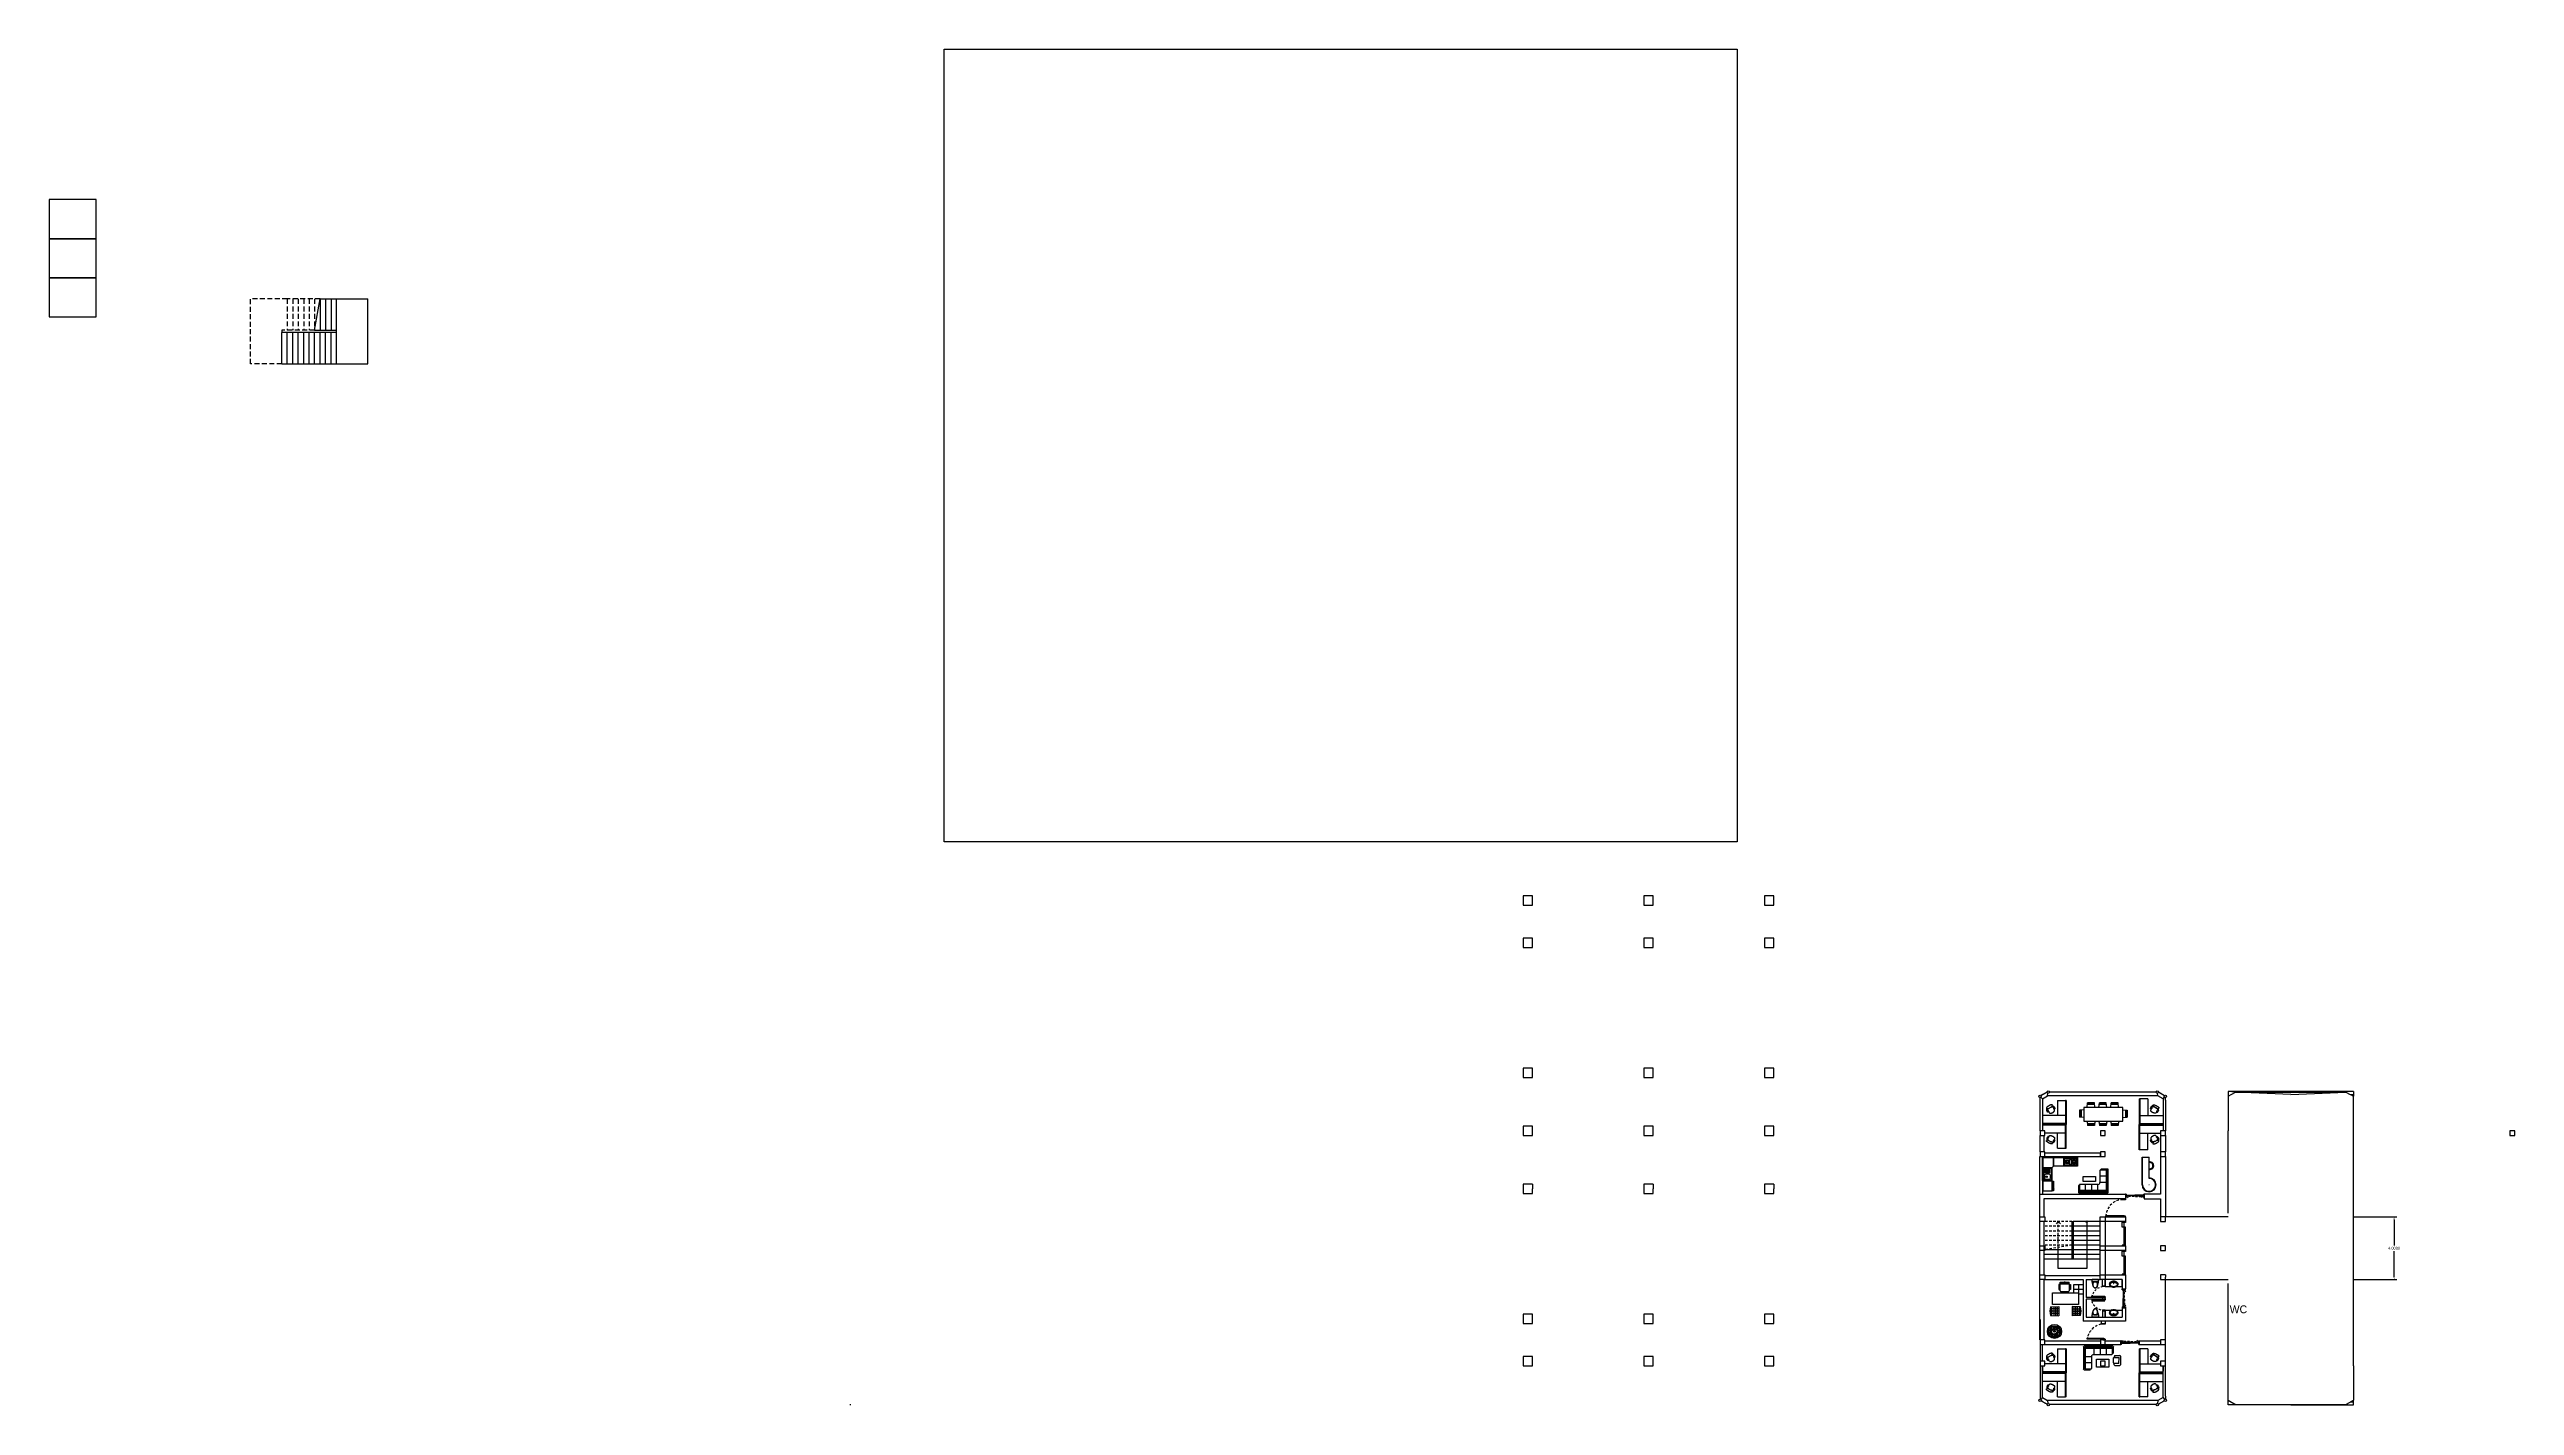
# Model space of a CAD drawing. Header units: millimetres. Extents: x -602 to 362, y 19021 to 19826.
# Drawn here: x -259 to -101.6, y 19646.8 to 19733.4 of the extents above; entities that cross this region are included whole.
import ezdxf

# ---------------------------------------------------------------- set-up
doc = ezdxf.new("R2010")
doc.units = ezdxf.units.MM
doc.linetypes.add('HIDDEN', pattern=[9.525, 6.35, -3.175])
for name, color, linetype in [('Duvar', 8, 'Continuous'), ('Kapı', 5, 'Continuous'), ('SectionCutEdges', 1, 'Continuous'), ('Tefriş', 254, 'Continuous')]:
    doc.layers.add(name, color=color, linetype=linetype)
doc.dimstyles.get("Standard").update_dxf_attribs({"dimtxt": 0.18, "dimasz": 0.18, "dimexe": 0.18, "dimexo": 0.0625, "dimgap": 0.09, "dimtad": 0, "dimtih": 1, "dimtoh": 1, "dimdec": 4, "dimzin": 0, "dimdsep": 46, "dimtxsty": 'Standard', "dimcen": 0.09, "dimadec": 0, "dimazin": 0, "dimtfac": 1, "dimtdec": 4, "dimtofl": 0, "dimtmove": 0, "dimatfit": 3, "dimfxl": 1, "dimtolj": 1, "dimtzin": 0, "dimarcsym": 0})

msp = doc.modelspace()

# ---------------------------------------------------------------- blocks, each defined once
blk = doc.blocks.new('*D1')
at = {"layer": 'Defpoints', "color": 0, "transparency": 16777216}
for p in [(-111.9, 19658.89), (-109.3, 19658.89), (-111.9, 19654.89)]:
    blk.add_point(p, dxfattribs=at)
at = {"layer": 'Duvar', "color": 0, "lineweight": -2, "transparency": 16777216}
for p, q in [((-111.84, 19658.89), (-109.12, 19658.89)), ((-109.3, 19658.71), (-109.3, 19657.07)), ((-109.3, 19655.07), (-109.3, 19656.71)), ((-111.84, 19654.89), (-109.12, 19654.89))]:
    blk.add_line(p, q, dxfattribs=at)
at = {"layer": 'Duvar', "color": 0, "transparency": 16777216}
for points in [[(-109.33, 19658.71), (-109.27, 19658.71), (-109.3, 19658.89)], [(-109.33, 19655.07), (-109.27, 19655.07), (-109.3, 19654.89)]]:
    blk.add_solid(points, dxfattribs=at)
at = {"layer": 'Duvar', "color": 0, "transparency": 16777216, "insert": (-109.3, 19656.89), "char_height": 0.18, "attachment_point": 5}
blk.add_mtext('\\A1;4.0000', dxfattribs=at)
blk = doc.blocks.new('Çekirdek')
for points in [[(-4.02, 19655.19), (-4.02, 19655.59)], [(-3.87, 19655.19), (-3.87, 19655.59)], [(-4.02, 19654.44), (-4.02, 19654.39)], [(-4.02, 19654.34), (-4.02, 19654.39)], [(-3.87, 19654.44), (-3.87, 19654.39)], [(-3.87, 19654.34), (-3.87, 19654.39)], [(-4.02, 19653.59), (-4.02, 19653.19)], [(-3.87, 19653.59), (-3.87, 19653.19)]]:
    blk.add_lwpolyline(points)
at = {"layer": 'Duvar'}
for p, q in [((-2.72, 19660.74), (-2.57, 19660.74)), ((-5.98, 19659.29), (-5.98, 19656.89)), ((-5.98, 19659.29), (-5.9, 19659.29)), ((-5.9, 19659.29), (-5.9, 19656.89)), ((-2.72, 19659.59), (-2.57, 19659.59)), ((-4.02, 19655.19), (-3.87, 19655.19)), ((-4.02, 19654.44), (-3.87, 19654.44)), ((-4.02, 19654.34), (-3.87, 19654.34)), ((-4.02, 19653.59), (-3.87, 19653.59))]:
    blk.add_line(p, q, dxfattribs=at)
at = {"layer": 'Duvar', "linetype": 'HIDDEN', "ltscale": 0.025}
for p, q in [((-6.85, 19657.64), (-6.85, 19659.29)), ((-5.98, 19657.79), (-7.72, 19657.49))]:
    blk.add_line(p, q, dxfattribs=at)
at = {"layer": 'Duvar'}
for points in [[(-7.77, 19651.74), (-8.02, 19651.74), (-8.02, 19663.44)], [(-8.02, 19661.04), (-2.57, 19661.04), (-2.57, 19660.74), (-7.77, 19660.74), (-7.77, 19659.59)], [(-7.77, 19659.29), (-7.77, 19655.89)], [(-6.85, 19659.29), (-6.99, 19659.15)], [(-5.04, 19659.29), (-5.04, 19656.29), (-6.85, 19656.29), (-6.85, 19656.29), (-6.85, 19657.64)], [(-4.17, 19659.29), (-5.9, 19659.29)], [(-4.17, 19658.99), (-5.9, 19658.99)], [(-4.17, 19658.69), (-5.9, 19658.69)], [(-4.17, 19655.89), (-4.17, 19659.59)], [(-3.87, 19659.59), (-2.57, 19659.59), (-2.57, 19659.29), (-3.87, 19659.29), (-3.87, 19657.74), (-2.57, 19657.74), (-2.57, 19657.44), (-3.87, 19657.44), (-3.87, 19655.89), (-2.57, 19655.89), (-2.57, 19655.59)], [(-2.72, 19659.64), (-3.81, 19659.64), (-3.81, 19659.69), (-2.64, 19659.69), (-2.64, 19659.64)], [(-5.98, 19657.19), (-7.77, 19657.19)], [(-5.98, 19657.49), (-7.72, 19657.49)], [(-4.17, 19658.39), (-5.9, 19658.39)], [(-4.17, 19658.09), (-5.9, 19658.09)], [(-4.17, 19657.79), (-5.9, 19657.79)], [(-4.17, 19657.49), (-5.9, 19657.49)], [(-4.17, 19657.19), (-5.9, 19657.19)], [(-5.98, 19656.89), (-7.77, 19656.89)], [(-7.77, 19655.59), (-7.77, 19651.74)], [(-7.72, 19655.84), (-4.17, 19655.84)], [(-7.72, 19655.59), (-5.27, 19655.59)], [(-5.9, 19656.89), (-5.98, 19656.89)], [(-4.17, 19656.89), (-5.9, 19656.89)], [(-5.27, 19655.59), (-5.27, 19652.94)], [(-5.07, 19655.59), (-5.07, 19654.44)], [(-5.07, 19655.59), (-4.17, 19655.59)], [(-2.77, 19655.59), (-4.17, 19655.59)], [(-2.77, 19655.59), (-2.77, 19654.99)], [(-2.57, 19655.59), (-2.57, 19654.99)], [(-4.02, 19654.44), (-5.07, 19654.44)], [(-4.02, 19654.34), (-5.07, 19654.34), (-5.07, 19653.19)], [(-2.57, 19653.19), (-2.57, 19652.94), (-5.27, 19652.94)], [(-5.07, 19653.19), (-2.77, 19653.19)], [(-2.77, 19653.79), (-2.77, 19653.19)], [(-2.57, 19653.79), (-2.57, 19653.19)]]:
    blk.add_lwpolyline(points, dxfattribs=at)
at = {"layer": 'Duvar', "linetype": 'HIDDEN', "ltscale": 0.025}
for points in [[(-5.98, 19658.99), (-7.77, 19658.99)], [(-5.98, 19658.69), (-7.77, 19658.69)], [(-5.98, 19659.29), (-7.72, 19659.29)], [(-5.98, 19658.39), (-7.77, 19658.39)], [(-5.98, 19658.09), (-7.77, 19658.09)], [(-5.98, 19657.79), (-7.77, 19657.79)]]:
    blk.add_lwpolyline(points, dxfattribs=at)
at = {"layer": 'Duvar', "linetype": 'HIDDEN'}
blk.add_lwpolyline([(-6.85, 19659.29), (-6.71, 19659.15)], dxfattribs=at)
at = {"layer": 'Duvar'}
blk.add_circle((-5.04, 19659.29), 0.05, dxfattribs=at)
at = {"layer": 'Duvar', "linetype": 'HIDDEN', "ltscale": 0.025}
blk.add_arc((-2.74, 19659.62), 1.07, 88.9836, 176.1457, dxfattribs=at)
at = {"layer": 'Kapı'}
for points in [[(-2.57, 19660.74), (-2.57, 19660.69), (-2.72, 19660.69), (-2.72, 19660.74)], [(-2.57, 19659.29), (-2.57, 19659.24), (-2.77, 19659.24), (-2.77, 19659.29)], [(-2.67, 19659.24), (-2.67, 19658.94), (-2.77, 19658.94), (-2.77, 19659.24)], [(-2.57, 19659.59), (-2.57, 19659.64), (-2.72, 19659.64), (-2.72, 19659.59)], [(-2.57, 19657.79), (-2.57, 19658.94), (-2.67, 19658.94), (-2.67, 19657.79)], [(-2.57, 19657.74), (-2.57, 19657.79), (-2.77, 19657.79), (-2.77, 19657.74)], [(-2.57, 19657.44), (-2.57, 19657.39), (-2.77, 19657.39), (-2.77, 19657.44)], [(-2.67, 19657.39), (-2.67, 19657.09), (-2.77, 19657.09), (-2.77, 19657.39)], [(-2.57, 19655.94), (-2.57, 19657.09), (-2.67, 19657.09), (-2.67, 19655.94)], [(-2.57, 19655.89), (-2.57, 19655.94), (-2.77, 19655.94), (-2.77, 19655.89)], [(-4.01, 19654.49), (-4.71, 19654.49), (-4.71, 19654.54), (-3.89, 19654.54), (-3.89, 19654.49)], [(-4.01, 19654.29), (-4.71, 19654.29), (-4.71, 19654.24), (-3.89, 19654.24), (-3.89, 19654.29)], [(-3.87, 19655.19), (-3.87, 19655.14), (-4.02, 19655.14), (-4.02, 19655.19)], [(-3.87, 19654.44), (-3.87, 19654.49), (-4.02, 19654.49), (-4.02, 19654.44)], [(-3.87, 19654.34), (-3.87, 19654.29), (-4.02, 19654.29), (-4.02, 19654.34)], [(-2.77, 19654.99), (-2.57, 19654.99)], [(-2.77, 19654.94), (-2.77, 19654.99)], [(-2.77, 19654.94), (-2.57, 19654.94)], [(-2.72, 19654.94), (-2.72, 19654.39), (-2.67, 19654.39), (-2.67, 19654.94)], [(-2.72, 19653.84), (-2.72, 19654.39), (-2.67, 19654.39), (-2.67, 19653.84)], [(-2.57, 19654.94), (-2.57, 19654.99)], [(-3.87, 19653.59), (-3.87, 19653.64), (-4.02, 19653.64), (-4.02, 19653.59)], [(-2.77, 19653.84), (-2.57, 19653.84)], [(-2.77, 19653.84), (-2.77, 19653.79)], [(-2.77, 19653.79), (-2.57, 19653.79)], [(-2.57, 19653.84), (-2.57, 19653.79)]]:
    blk.add_lwpolyline(points, dxfattribs=at)
at = {"layer": 'Kapı', "linetype": 'HIDDEN', "ltscale": 0.02}
for points in [[(-2.62, 19654.44), (-2.62, 19654.89), (-2.55, 19654.82)], [(-2.62, 19654.34), (-2.62, 19653.88), (-2.55, 19653.95)]]:
    blk.add_lwpolyline(points, dxfattribs=at)
for centre, radius, start, end in [((-3.87, 19654.27), 0.88, 99.7932, 162.3205), ((-3.93, 19654.46), 0.824, 199.0532, 263.736)]:
    blk.add_arc(centre, radius, start, end, dxfattribs=at)
at = {"layer": 'SectionCutEdges'}
for p, q in [((-8.02, 19659.29), (-8.02, 19659.59)), ((-8.02, 19659.59), (-7.72, 19659.59)), ((-7.72, 19659.29), (-8.02, 19659.29)), ((-7.72, 19659.59), (-7.72, 19659.29)), ((-4.17, 19659.59), (-3.87, 19659.59)), ((-4.17, 19659.59), (-3.87, 19659.59)), ((-4.17, 19659.29), (-4.17, 19659.59)), ((-3.87, 19659.29), (-4.17, 19659.29)), ((-3.87, 19659.29), (-4.17, 19659.29)), ((-3.87, 19659.59), (-3.87, 19659.29)), ((-3.87, 19659.59), (-3.87, 19659.29)), ((-8.02, 19657.44), (-8.02, 19657.74)), ((-8.02, 19657.74), (-7.72, 19657.74)), ((-7.72, 19657.44), (-8.02, 19657.44)), ((-7.72, 19657.74), (-7.72, 19657.44)), ((-4.17, 19657.74), (-3.87, 19657.74)), ((-4.17, 19657.44), (-4.17, 19657.74)), ((-4.17, 19657.74), (-3.87, 19657.74)), ((-4.17, 19657.44), (-4.17, 19657.74)), ((-3.87, 19657.44), (-4.17, 19657.44)), ((-3.87, 19657.44), (-4.17, 19657.44)), ((-3.87, 19657.74), (-3.87, 19657.44)), ((-3.87, 19657.74), (-3.87, 19657.44)), ((-4.17, 19655.89), (-3.87, 19655.89)), ((-4.17, 19655.59), (-4.17, 19655.89)), ((-4.17, 19655.89), (-3.87, 19655.89)), ((-4.17, 19655.59), (-4.17, 19655.89)), ((-3.87, 19655.89), (-3.87, 19655.59)), ((-3.87, 19655.89), (-3.87, 19655.59))]:
    blk.add_line(p, q, dxfattribs=at)
blk.add_lwpolyline([(-8.02, 19655.89), (-7.72, 19655.89), (-7.72, 19655.59), (-8.02, 19655.59)], close=True, dxfattribs=at)
at = {"layer": 'Tefriş'}
for p, q in [((-4.28, 19655.59), (-4.7, 19655.59)), ((-4.28, 19655.54), (-4.28, 19655.59)), ((-4.28, 19655.49), (-4.28, 19655.54)), ((-4.28, 19655.44), (-4.28, 19655.49)), ((-4.29, 19655.45), (-4.69, 19655.45)), ((-4.59, 19655.44), (-4.39, 19655.44)), ((-4.29, 19655.45), (-4.28, 19655.44)), ((-3.34, 19655.44), (-3.33, 19655.35)), ((-3.29, 19655.44), (-3.3, 19655.35)), ((-4.28, 19653.19), (-4.7, 19653.19)), ((-4.29, 19653.33), (-4.69, 19653.33)), ((-4.59, 19653.34), (-4.39, 19653.34)), ((-4.29, 19653.33), (-4.28, 19653.33)), ((-4.28, 19653.33), (-4.28, 19653.28)), ((-4.28, 19653.28), (-4.28, 19653.24)), ((-4.28, 19653.24), (-4.28, 19653.19)), ((-3.34, 19653.33), (-3.33, 19653.42)), ((-3.29, 19653.33), (-3.3, 19653.42))]:
    blk.add_line(p, q, dxfattribs=at)
for points in [[(-3.87, 19655.59), (-3.87, 19655.14), (-3.46, 19655.14)], [(-3.18, 19655.14), (-2.77, 19655.14), (-2.77, 19655.59)], [(-3.87, 19653.19), (-3.87, 19653.64), (-3.46, 19653.64)], [(-3.18, 19653.64), (-2.77, 19653.64), (-2.77, 19653.19)]]:
    blk.add_lwpolyline(points, dxfattribs=at)
for centre in [(-3.37, 19655.44), (-3.26, 19655.44), (-3.37, 19653.33), (-3.26, 19653.33)]:
    blk.add_circle(centre, 0.0244, dxfattribs=at)
for centre, radius, start, end in [((-4.27, 19655.52), 0.44, 170.5377, 187.7399), ((-3.32, 19655.07), 0.42, 90, 105.4371), ((-3.32, 19655.07), 0.42, 74.5629, 90), ((-4.16, 19655.5), 0.546, 182.1851, 188.8848), ((-4.68, 19655.47), 0.032, 214.7073, 244.7492), ((-3.76, 19655.53), 0.942, 186.8522, 203.4891), ((-4.33, 19655.28), 0.311, 149.1276, 200.0898), ((-4.48, 19655.2), 0.155, 197.2477, 249.5476), ((-4.47, 19655.21), 0.155, 194.7786, 226.8543), ((-4.49, 19655.19), 0.122, 226.8543, 313.1457), ((-4.49, 19655.17), 0.122, 249.5476, 290.4524), ((-4.5, 19655.2), 0.155, 290.4524, 342.7523), ((-4.51, 19655.21), 0.155, 313.1457, 345.2214), ((-4.66, 19655.28), 0.311, 339.9102, 30.8724), ((-5.12, 19655.51), 0.841, 335.1445, 358.1585), ((-3.47, 19655.3), 0.127, 148.1465, 180), ((-3.47, 19655.3), 0.127, 180, 211.8535), ((-3.4, 19655.25), 0.214, 123.6901, 148.1465), ((-3.4, 19655.35), 0.214, 211.8535, 236.3099), ((-3.48, 19655.28), 0.0715, 142.5096, 180), ((-3.48, 19655.28), 0.0715, 180, 217.4904), ((-3.4, 19655.22), 0.169, 118.369, 142.5096), ((-3.4, 19655.33), 0.169, 217.4904, 241.631), ((-3.35, 19655.18), 0.301, 105.4371, 123.6901), ((-3.35, 19655.42), 0.301, 236.3099, 254.5629), ((-3.35, 19655.12), 0.277, 102.6081, 118.369), ((-3.35, 19655.43), 0.277, 241.631, 257.3919), ((-3.32, 19655.53), 0.42, 254.5629, 270), ((-3.32, 19654.97), 0.432, 92.9466, 102.6081), ((-3.32, 19655.58), 0.432, 257.3919, 270), ((-3.32, 19655.44), 0.0271, 0, 180), ((-3.32, 19655.35), 0.0161, 180, 0), ((-3.32, 19655.58), 0.432, 270, 282.6081), ((-3.32, 19655.53), 0.42, 270, 285.4371), ((-3.32, 19654.97), 0.432, 77.3919, 87.0534), ((-3.28, 19655.12), 0.277, 61.631, 77.3919), ((-3.28, 19655.43), 0.277, 282.6081, 298.369), ((-3.29, 19655.18), 0.301, 56.3099, 74.5629), ((-3.29, 19655.42), 0.301, 285.4371, 303.6901), ((-3.23, 19655.22), 0.169, 37.4904, 61.631), ((-3.23, 19655.33), 0.169, 298.369, 322.5096), ((-3.24, 19655.25), 0.214, 31.8535, 56.3099), ((-3.24, 19655.35), 0.214, 303.6901, 328.1465), ((-3.15, 19655.28), 0.0715, 0, 37.4904), ((-3.15, 19655.28), 0.0715, 322.5096, 0), ((-3.16, 19655.3), 0.127, 0, 31.8535), ((-3.16, 19655.3), 0.127, 328.1465, 0), ((-4.16, 19653.27), 0.546, 171.1152, 177.8149), ((-4.27, 19653.26), 0.44, 172.2601, 189.4623), ((-3.76, 19653.24), 0.942, 156.5109, 173.1478), ((-4.68, 19653.3), 0.032, 115.2508, 145.2927), ((-4.33, 19653.5), 0.311, 159.9102, 210.8724), ((-4.48, 19653.57), 0.155, 110.4524, 162.7523), ((-4.47, 19653.57), 0.155, 133.1457, 165.2214), ((-4.49, 19653.59), 0.122, 46.8543, 133.1457), ((-4.49, 19653.6), 0.122, 69.5476, 110.4524), ((-4.5, 19653.57), 0.155, 17.2477, 69.5476), ((-4.51, 19653.57), 0.155, 14.7786, 46.8543), ((-4.66, 19653.5), 0.311, 329.1276, 20.0898), ((-5.12, 19653.26), 0.841, 1.8415, 24.8555), ((-3.47, 19653.47), 0.127, 148.1465, 180), ((-3.47, 19653.47), 0.127, 180, 211.8535), ((-3.4, 19653.43), 0.214, 123.6901, 148.1465), ((-3.4, 19653.52), 0.214, 211.8535, 236.3099), ((-3.48, 19653.5), 0.0715, 142.5096, 180), ((-3.48, 19653.5), 0.0715, 180, 217.4904), ((-3.4, 19653.44), 0.169, 118.369, 142.5096), ((-3.4, 19653.56), 0.169, 217.4904, 241.631), ((-3.35, 19653.36), 0.301, 105.4371, 123.6901), ((-3.35, 19653.59), 0.301, 236.3099, 254.5629), ((-3.35, 19653.34), 0.277, 102.6081, 118.369), ((-3.35, 19653.65), 0.277, 241.631, 257.3919), ((-3.32, 19653.24), 0.42, 90, 105.4371), ((-3.32, 19653.71), 0.42, 254.5629, 270), ((-3.32, 19653.19), 0.432, 90, 102.6081), ((-3.32, 19653.8), 0.432, 257.3919, 267.0534), ((-3.32, 19653.33), 0.0271, 180, 0), ((-3.32, 19653.42), 0.0161, 0, 180), ((-3.32, 19653.24), 0.42, 74.5629, 90), ((-3.32, 19653.19), 0.432, 77.3919, 90), ((-3.32, 19653.71), 0.42, 270, 285.4371), ((-3.32, 19653.8), 0.432, 272.9466, 282.6081), ((-3.28, 19653.34), 0.277, 61.631, 77.3919), ((-3.28, 19653.65), 0.277, 282.6081, 298.369), ((-3.29, 19653.36), 0.301, 56.3099, 74.5629), ((-3.29, 19653.59), 0.301, 285.4371, 303.6901), ((-3.23, 19653.44), 0.169, 37.4904, 61.631), ((-3.23, 19653.56), 0.169, 298.369, 322.5096), ((-3.24, 19653.43), 0.214, 31.8535, 56.3099), ((-3.24, 19653.52), 0.214, 303.6901, 328.1465), ((-3.15, 19653.5), 0.0715, 0, 37.4904), ((-3.15, 19653.5), 0.0715, 322.5096, 0), ((-3.16, 19653.47), 0.127, 0, 31.8535), ((-3.16, 19653.47), 0.127, 328.1465, 0)]:
    blk.add_arc(centre, radius, start, end, dxfattribs=at)
at = {"layer": 'Kapı', "insert": (4.09, 19653.94), "char_height": 0.5, "attachment_point": 1}
blk.add_mtext_dynamic_manual_height_columns('{\\fEvogria|b0|i0|c162|p2;WC}', width=2.0936, gutter_width=1, heights=[0], dxfattribs=at)
blk = doc.blocks.new('sofa 3')
for p, q in [((-2271, 232), (-2271, 900)), ((-2215, 955), (-157, 955)), ((-2160, 176), (-2215, 176)), ((-2160, 121), (-2160, 788)), ((733, 733), (-2160, 733)), ((-2104, 844), (-269, 844)), ((-157, 65), (-2104, 65)), ((-1492, 844), (-1492, 65)), ((-825, 844), (-825, 65)), ((-602, 955), (900, 955)), ((-602, 844), (788, 844)), ((-157, 844), (-157, 65)), ((733, -1492), (733, 733)), ((844, 788), (844, -1437)), ((955, 899), (955, -1548)), ((65, -1437), (65, -157)), ((844, -157), (65, -157)), ((844, -825), (65, -825)), ((788, -1492), (121, -1492)), ((176, -1548), (176, -1492)), ((900, -1604), (232, -1604))]:
    blk.add_line(p, q)
for centre, radius, start, end in [((-2215, 900), 55.6, 90, 180), ((-2215, 232), 55.6, 180, 270), ((-2104, 788), 55.6, 90, 180), ((-2104, 121), 55.6, 180, 270), ((-157, -157), 223, 0, 90), ((788, 788), 55.6, 0, 90), ((900, 899), 55.6, 0, 90), ((121, -1437), 55.6, 180, 270), ((232, -1548), 55.6, 180, 270), ((788, -1437), 55.6, 270, 0), ((900, -1548), 55.6, 270, 0)]:
    blk.add_arc(centre, radius, start, end)
blk = doc.blocks.new('AP00XXXX$0$A$C53421247-flat-2')
at = {"color": 0}
for p, q in [((-0.48, 0.39), (-0.47, 0.39)), ((-0.48, 0.38), (-0.48, 0.39)), ((-0.48, 0.37), (-0.48, 0.38)), ((-0.48, 0.37), (-0.48, 0.37)), ((-0.48, 0.36), (-0.48, 0.37)), ((-0.48, 0.35), (-0.48, 0.36)), ((-0.48, 0.35), (-0.48, 0.35)), ((-0.48, 0.34), (-0.48, 0.35)), ((-0.48, 0.34), (-0.48, 0.34)), ((-0.48, 0.33), (-0.48, 0.34)), ((-0.48, 0.33), (-0.48, 0.33)), ((-0.48, 0.32), (-0.48, 0.33)), ((-0.48, 0.32), (-0.48, 0.32)), ((-0.48, 0.32), (-0.48, 0.32)), ((-0.48, 0.31), (-0.48, 0.32)), ((-0.48, 0.31), (-0.48, 0.31)), ((-0.48, 0.3), (-0.48, 0.31)), ((-0.48, 0.3), (-0.48, 0.3)), ((-0.47, 0.3), (-0.48, 0.3)), ((-0.47, 0.43), (-0.46, 0.44)), ((-0.47, 0.42), (-0.47, 0.43)), ((-0.47, 0.41), (-0.47, 0.42)), ((-0.47, 0.41), (-0.47, 0.41)), ((-0.47, 0.4), (-0.47, 0.41)), ((-0.47, 0.39), (-0.47, 0.4)), ((-0.47, 0.3), (-0.47, 0.3)), ((-0.47, 0.29), (-0.47, 0.3)), ((-0.47, 0.29), (-0.47, 0.29)), ((-0.46, 0.45), (-0.45, 0.46)), ((-0.46, 0.44), (-0.46, 0.45)), ((-0.46, 0.44), (-0.46, 0.44)), ((-0.37, 0.31), (-0.46, 0.29)), ((-0.45, 0.49), (-0.44, 0.49)), ((-0.45, 0.48), (-0.45, 0.49)), ((-0.45, 0.47), (-0.45, 0.48)), ((-0.45, 0.46), (-0.45, 0.47)), ((-0.44, 0.5), (-0.43, 0.51)), ((-0.44, 0.49), (-0.44, 0.5)), ((-0.43, 0.53), (-0.42, 0.53)), ((-0.43, 0.52), (-0.43, 0.53)), ((-0.43, 0.51), (-0.43, 0.52)), ((-0.42, 0.54), (-0.41, 0.55)), ((-0.42, 0.53), (-0.42, 0.54)), ((-0.41, 0.57), (-0.4, 0.58)), ((-0.41, 0.56), (-0.41, 0.57)), ((-0.41, 0.55), (-0.41, 0.56)), ((-0.41, 0.29), (-0.41, 0.3)), ((-0.39, 0.26), (-0.41, 0.29)), ((-0.4, 0.58), (-0.39, 0.59)), ((-0.4, 0.58), (-0.4, 0.58)), ((-0.39, 0.6), (-0.38, 0.61)), ((-0.39, 0.59), (-0.39, 0.6)), ((-0.38, 0.31), (-0.39, 0.3)), ((-0.39, 0.3), (-0.39, 0.29)), ((-0.39, 0.29), (-0.38, 0.27)), ((-0.38, 0.24), (-0.39, 0.26)), ((-0.38, 0.61), (-0.37, 0.62)), ((-0.38, 0.61), (-0.38, 0.61)), ((-0.38, 0.27), (-0.37, 0.26)), ((-0.37, 0.26), (-0.38, 0.23)), ((-0.37, 0.63), (-0.36, 0.64)), ((-0.37, 0.62), (-0.37, 0.63)), ((-0.36, 0.31), (-0.37, 0.31)), ((-0.31, 0.14), (-0.37, 0.2)), ((-0.36, 0.64), (-0.35, 0.65)), ((-0.36, 0.64), (-0.36, 0.64)), ((-0.35, 0.32), (-0.36, 0.31)), ((-0.35, 0.66), (-0.34, 0.66)), ((-0.35, 0.65), (-0.35, 0.66)), ((-0.18, 0.64), (-0.35, 0.32)), ((-0.32, 0.31), (-0.35, 0.32)), ((-0.34, 0.67), (-0.33, 0.68)), ((-0.34, 0.66), (-0.34, 0.67)), ((-0.34, 0.35), (-0.31, 0.34)), ((-0.33, 0.29), (-0.34, 0.28)), ((-0.34, 0.28), (-0.34, 0.27)), ((-0.34, 0.27), (-0.34, 0.27)), ((-0.34, 0.27), (-0.3, 0.23)), ((-0.33, 0.69), (-0.32, 0.69)), ((-0.33, 0.68), (-0.33, 0.69)), ((-0.33, 0.68), (-0.33, 0.68)), ((-0.32, 0.31), (-0.33, 0.29)), ((-0.32, 0.7), (-0.31, 0.71)), ((-0.32, 0.69), (-0.32, 0.7)), ((-0.3, 0.39), (-0.32, 0.33)), ((-0.32, 0.33), (-0.32, 0.31)), ((-0.32, 0.31), (-0.32, 0.31)), ((-0.31, 0.71), (-0.3, 0.72)), ((-0.31, 0.71), (-0.31, 0.71)), ((-0.3, 0.72), (-0.29, 0.72)), ((-0.3, 0.72), (-0.3, 0.72)), ((-0.28, 0.46), (-0.3, 0.4)), ((-0.3, 0.4), (-0.3, 0.39)), ((-0.29, 0.73), (-0.28, 0.73)), ((-0.29, 0.72), (-0.29, 0.73)), ((-0.28, 0.74), (-0.27, 0.74)), ((-0.28, 0.73), (-0.28, 0.74)), ((-0.26, 0.49), (-0.28, 0.46)), ((-0.27, 0.74), (-0.26, 0.75)), ((-0.27, 0.74), (-0.27, 0.74)), ((-0.27, 0.74), (-0.27, 0.74)), ((-0.21, 0.09), (-0.27, 0.12)), ((-0.26, 0.75), (-0.25, 0.75)), ((-0.26, 0.75), (-0.26, 0.75)), ((-0.23, 0.54), (-0.26, 0.49)), ((-0.25, 0.75), (-0.24, 0.75)), ((-0.25, 0.75), (-0.25, 0.75)), ((-0.25, 0.75), (-0.25, 0.75)), ((-0.24, 0.75), (-0.23, 0.75)), ((-0.24, 0.75), (-0.24, 0.75)), ((-0.24, 0.75), (-0.24, 0.75)), ((-0.23, 0.75), (-0.23, 0.75)), ((-0.23, 0.75), (-0.22, 0.75)), ((-0.23, 0.75), (-0.23, 0.75)), ((-0.23, 0.75), (-0.23, 0.75)), ((-0.21, 0.56), (-0.23, 0.54)), ((-0.23, 0.2), (-0.2, 0.19)), ((-0.18, 0.67), (-0.22, 0.75)), ((-0.19, 0.59), (-0.21, 0.56)), ((-0.19, 0.71), (-0.2, 0.7)), ((-0.2, 0.61), (-0.17, 0.6)), ((-0.2, 0.19), (-0.17, 0.18)), ((-0.16, 0.71), (-0.19, 0.71)), ((-0.19, 0.68), (-0.18, 0.69)), ((-0.19, 0.68), (-0.19, 0.68)), ((-0.17, 0.61), (-0.19, 0.59)), ((-0.18, 0.69), (-0.15, 0.7)), ((-0.18, 0.65), (-0.18, 0.67)), ((-0.18, 0.64), (-0.18, 0.65)), ((-0.16, 0.62), (-0.18, 0.64)), ((-0.18, 0.11), (-0.15, 0.15)), ((-0.16, 0.62), (-0.17, 0.61)), ((-0.15, 0.71), (-0.16, 0.71)), ((-0.15, 0.64), (-0.16, 0.62)), ((-0.13, 0.71), (-0.15, 0.71)), ((-0.15, 0.7), (-0.14, 0.69)), ((-0.14, 0.66), (-0.15, 0.64)), ((-0.1, 0.13), (-0.15, 0.15)), ((-0.13, 0.72), (-0.14, 0.69)), ((-0.14, 0.67), (-0.14, 0.66)), ((-0.14, 0.66), (-0.14, 0.66)), ((-0.12, 0.66), (-0.08, 0.64)), ((-0.02, 0.71), (-0.1, 0.73)), ((-0.06, 0.12), (-0.1, 0.13)), ((-0.06, 0.12), (-0.06, 0.12)), ((-0.06, 0.12), (-0.06, 0.12)), ((-0.06, 0.12), (-0.06, 0.12)), ((-0.05, 0.12), (-0.06, 0.12)), ((-0.05, 0.12), (-0.05, 0.12)), ((-0.05, 0.12), (-0.05, 0.12)), ((-0.05, 0.12), (-0.05, 0.12)), ((-0.04, 0.12), (-0.05, 0.12)), ((-0.04, 0.12), (-0.04, 0.12)), ((-0.04, 0.12), (-0.04, 0.12)), ((-0.04, 0.12), (-0.04, 0.12)), ((-0.04, 0.12), (-0.04, 0.12)), ((-0.03, 0.12), (-0.04, 0.12)), ((-0.03, 0.12), (-0.03, 0.12)), ((-0.03, 0.12), (-0.03, 0.12)), ((-0.03, 0.12), (-0.03, 0.12)), ((-0.02, 0.12), (-0.03, 0.12)), ((-0.02, 0.12), (-0.02, 0.12)), ((-0.02, 0.12), (-0.02, 0.12)), ((-0.01, 0.12), (-0.02, 0.12)), ((-0.01, 0.61), (0.01, 0.59)), ((-0.01, 0.13), (-0.01, 0.12)), ((-0.01, 0.13), (-0.01, 0.13)), ((0, 0.13), (-0.01, 0.13)), ((-0.01, 0.12), (-0.01, 0.12)), ((0.01, 0.14), (0, 0.13)), ((0, 0.13), (0, 0.13)), ((0, 0.13), (0, 0.13)), ((0, 0.13), (0, 0.13)), ((0.01, 0.59), (0.03, 0.57)), ((0.01, 0.14), (0.01, 0.14)), ((0.01, 0.14), (0.01, 0.14)), ((0.02, 0.14), (0.01, 0.14)), ((0.08, 0.65), (0.02, 0.69)), ((0.02, 0.15), (0.02, 0.14)), ((0.02, 0.15), (0.02, 0.15)), ((0.03, 0.15), (0.02, 0.15)), ((0.02, 0.14), (0.02, 0.14)), ((0.03, 0.16), (0.03, 0.15)), ((0.04, 0.16), (0.03, 0.16)), ((0.03, 0.15), (0.03, 0.15)), ((0.04, 0.17), (0.04, 0.16)), ((0.05, 0.17), (0.04, 0.17)), ((0.04, 0.16), (0.04, 0.16)), ((0.04, 0.16), (0.04, 0.16)), ((0.05, 0.18), (0.05, 0.17)), ((0.06, 0.18), (0.05, 0.18)), ((0.05, 0.17), (0.05, 0.17)), ((0.06, 0.19), (0.06, 0.18)), ((0.07, 0.19), (0.06, 0.19)), ((0.06, 0.18), (0.06, 0.18)), ((0.07, 0.58), (0.09, 0.62)), ((0.11, 0.55), (0.07, 0.58)), ((0.07, 0.2), (0.07, 0.19)), ((0.07, 0.2), (0.07, 0.2)), ((0.08, 0.2), (0.07, 0.2)), ((0.07, 0.19), (0.07, 0.19)), ((0.08, 0.22), (0.08, 0.21)), ((0.09, 0.22), (0.08, 0.22)), ((0.08, 0.21), (0.08, 0.2)), ((0.08, 0.21), (0.08, 0.21)), ((0.09, 0.23), (0.09, 0.22)), ((0.1, 0.23), (0.09, 0.23)), ((0.09, 0.22), (0.09, 0.22)), ((0.11, 0.25), (0.1, 0.24)), ((0.1, 0.24), (0.1, 0.23)), ((0.1, 0.24), (0.1, 0.24)), ((0.1, 0.24), (0.1, 0.24)), ((0.15, 0.52), (0.11, 0.55)), ((0.11, 0.26), (0.11, 0.25)), ((0.11, 0.26), (0.11, 0.26)), ((0.12, 0.26), (0.11, 0.26)), ((0.11, 0.25), (0.11, 0.25)), ((0.12, 0.28), (0.12, 0.27)), ((0.13, 0.28), (0.12, 0.28)), ((0.12, 0.27), (0.12, 0.26)), ((0.12, 0.27), (0.12, 0.27)), ((0.13, 0.3), (0.13, 0.29)), ((0.13, 0.3), (0.13, 0.3)), ((0.14, 0.3), (0.13, 0.3)), ((0.13, 0.29), (0.13, 0.28)), ((0.13, 0.29), (0.13, 0.29)), ((0.15, 0.33), (0.14, 0.32)), ((0.14, 0.32), (0.14, 0.31)), ((0.14, 0.32), (0.14, 0.32)), ((0.14, 0.31), (0.14, 0.3)), ((0.14, 0.31), (0.14, 0.31)), ((0.15, 0.52), (0.15, 0.51)), ((0.15, 0.52), (0.15, 0.52)), ((0.15, 0.52), (0.15, 0.52)), ((0.15, 0.51), (0.16, 0.51)), ((0.15, 0.51), (0.15, 0.51)), ((0.16, 0.36), (0.15, 0.35)), ((0.15, 0.35), (0.15, 0.34)), ((0.15, 0.35), (0.15, 0.35)), ((0.15, 0.34), (0.15, 0.33)), ((0.15, 0.34), (0.15, 0.34)), ((0.15, 0.34), (0.15, 0.34)), ((0.15, 0.33), (0.15, 0.33)), ((0.16, 0.51), (0.16, 0.5)), ((0.16, 0.51), (0.16, 0.51)), ((0.16, 0.51), (0.16, 0.51)), ((0.16, 0.51), (0.16, 0.51)), ((0.16, 0.5), (0.16, 0.49)), ((0.16, 0.5), (0.16, 0.5)), ((0.16, 0.5), (0.16, 0.5)), ((0.16, 0.5), (0.16, 0.5)), ((0.16, 0.49), (0.17, 0.49)), ((0.16, 0.39), (0.16, 0.38)), ((0.17, 0.39), (0.16, 0.39)), ((0.16, 0.38), (0.16, 0.37)), ((0.16, 0.38), (0.16, 0.38)), ((0.16, 0.38), (0.16, 0.38)), ((0.16, 0.37), (0.16, 0.36)), ((0.16, 0.37), (0.16, 0.37)), ((0.16, 0.36), (0.16, 0.36)), ((0.17, 0.49), (0.17, 0.48)), ((0.17, 0.49), (0.17, 0.49)), ((0.17, 0.49), (0.17, 0.49)), ((0.17, 0.48), (0.17, 0.47)), ((0.17, 0.48), (0.17, 0.48)), ((0.17, 0.48), (0.17, 0.48)), ((0.17, 0.48), (0.17, 0.48)), ((0.17, 0.47), (0.17, 0.46)), ((0.17, 0.47), (0.17, 0.47)), ((0.17, 0.47), (0.17, 0.47)), ((0.17, 0.46), (0.17, 0.45)), ((0.17, 0.46), (0.17, 0.46)), ((0.17, 0.46), (0.17, 0.46)), ((0.17, 0.45), (0.17, 0.44)), ((0.17, 0.45), (0.17, 0.45)), ((0.17, 0.45), (0.17, 0.45)), ((0.17, 0.44), (0.17, 0.43)), ((0.17, 0.44), (0.17, 0.44)), ((0.17, 0.44), (0.17, 0.44)), ((0.17, 0.43), (0.17, 0.42)), ((0.17, 0.43), (0.17, 0.43)), ((0.17, 0.42), (0.17, 0.41)), ((0.17, 0.42), (0.17, 0.42)), ((0.17, 0.42), (0.17, 0.42)), ((0.17, 0.41), (0.17, 0.4)), ((0.17, 0.41), (0.17, 0.41)), ((0.17, 0.4), (0.17, 0.39)), ((0.17, 0.4), (0.17, 0.4)), ((0.17, 0.4), (0.17, 0.4))]:
    blk.add_line(p, q, dxfattribs=at)
for centre, radius, start, end in [((-0.47, 0.3), 0.00587, 230.3011, 279.9373), ((-0.36, 0.22), 0.0235, 151.0859, 229.3263), ((-0.35, 0.24), 0.0235, 72.284, 151.0859), ((-0.22, 0.25), 0.141, 229.0257, 245.3538), ((-0.12, 0.5), 0.324, 237.1149, 250.6618), ((-0.23, 0.75), 0.00587, 24.1637, 63.0231), ((-0.2, 0.12), 0.0235, 246.0859, 332.4182), ((-0.19, 0.21), 0.0235, 248.5883, 253.7281), ((-0.18, 0.16), 0.0235, 332.4182, 70.7438), ((-0.12, 0.68), 0.0235, 151.1162, 235.1431), ((-0.11, 0.7), 0.0235, 75.8107, 151.1162), ((-0.12, 0.68), 0.0235, 235.1431, 256.7996), ((-0.2, 0.34), 0.324, 54.1745, 67.7214), ((-0.05, 0.57), 0.141, 59.4825, 75.8107), ((0, 0.57), 0.0235, 51.1082, 56.248), ((0.05, 0.59), 0.0235, 231.1082, 332.4182), ((0.07, 0.63), 0.0235, 332.4182, 59.4825)]:
    blk.add_arc(centre, radius, start, end, dxfattribs=at)

# ---------------------------------------------------------------- dimensions: what is measured, and where the dimension line sits
at = {"layer": 'Duvar'}
dim = msp.add_linear_dim(base=(-109.30147, 19658.88749), p1=(-111.90039, 19654.88749), p2=(-111.90039, 19658.88749), angle=90, dimstyle='Standard', dxfattribs=at)
dim.commit()
dim.dimension.update_dxf_attribs({"geometry": '*D1', "text_midpoint": (-109.30147, 19656.88749)})

# ---------------------------------------------------------------- linework, layer by layer
for p, q in [((-115.90039, 19666.88749), (-119.90039, 19666.88749)), ((-119.4234, 19666.86476), (-119.90039, 19666.88749)), ((-119.90039, 19666.88749), (-119.90039, 19666.58937)), ((-119.90039, 19666.58937), (-119.90039, 19664.38749)), ((-115.90039, 19666.69689), (-119.4234, 19666.86476)), ((-115.93676, 19666.86476), (-115.90039, 19666.88749)), ((-111.90039, 19666.88749), (-115.90039, 19666.88749)), ((-115.86403, 19666.86476), (-115.90039, 19666.88749)), ((-115.90039, 19666.88749), (-115.4234, 19666.86476)), ((-115.90039, 19666.69689), (-112.37739, 19666.86476)), ((-112.10338, 19666.70656), (-111.90039, 19666.69689)), ((-112.08663, 19666.69689), (-111.90039, 19666.69689)), ((-111.90039, 19666.88749), (-111.90039, 19666.69689)), ((-111.90039, 19666.69689), (-111.90039, 19666.58937)), ((-111.90039, 19664.38749), (-111.90039, 19666.58937)), ((-119.90039, 19659.13749), (-119.90039, 19664.38749)), ((-111.90039, 19649.38749), (-111.90039, 19664.38749)), ((-123.90039, 19649.68749), (-123.90039, 19654.88749)), ((-119.90039, 19649.38749), (-119.90039, 19654.63749)), ((-119.90039, 19647.18561), (-119.90039, 19649.38749)), ((-111.90039, 19649.38749), (-111.90039, 19647.18561)), ((-119.90039, 19646.88749), (-119.90039, 19647.18561)), ((-119.4234, 19646.91022), (-119.90039, 19646.88749)), ((-115.90039, 19646.88749), (-119.90039, 19646.88749)), ((-115.93676, 19646.91022), (-115.90039, 19646.88749)), ((-115.86403, 19646.91022), (-115.90039, 19646.88749)), ((-115.90039, 19646.88749), (-115.4234, 19646.91022)), ((-115.90039, 19646.88749), (-111.90039, 19646.88749)), ((-112.10338, 19647.06842), (-111.90039, 19647.07809)), ((-112.08663, 19647.07809), (-111.90039, 19647.07809)), ((-111.90039, 19647.07809), (-111.90039, 19647.18561)), ((-111.90039, 19646.88749), (-111.90039, 19647.07809))]:
    msp.add_line(p, q)
for points in [[(-151.23926, 19682.84931), (-201.86595, 19682.84931), (-201.86595, 19733.44289), (-151.23926, 19733.44289)], [(-258.98277, 19723.85113), (-258.98277, 19721.35113), (-255.98277, 19721.35113), (-255.98277, 19723.85113)], [(-258.98277, 19721.35113), (-258.98277, 19718.85113), (-255.98277, 19718.85113), (-255.98277, 19721.35113)], [(-258.98277, 19718.85113), (-258.98277, 19716.35113), (-255.98277, 19716.35113), (-255.98277, 19718.85113)]]:
    msp.add_lwpolyline(points, close=True)
at = {"linetype": 'HIDDEN', "ltscale": 0.05}
for points in [[(-244.14316, 19713.35113), (-246.14316, 19713.35113), (-246.14316, 19717.50113)], [(-243.79316, 19717.50113), (-246.14316, 19717.50113)], [(-243.79316, 19717.50113), (-243.79316, 19715.50113)], [(-241.69316, 19717.50113), (-243.79316, 19717.50113)], [(-243.44316, 19717.50113), (-243.44316, 19715.50113)], [(-243.09316, 19717.50113), (-243.09316, 19715.50113)], [(-242.74316, 19717.50113), (-242.74316, 19715.50113)], [(-242.39316, 19717.50113), (-242.39316, 19715.50113)], [(-242.04316, 19717.50113), (-242.04316, 19715.50113)], [(-242.04316, 19715.50113), (-244.14316, 19715.50113), (-244.14316, 19715.35113)]]:
    msp.add_lwpolyline(points, dxfattribs=at)
for points in [[(-242.04316, 19715.50113), (-241.69316, 19717.50113)], [(-241.69316, 19717.50113), (-241.69316, 19715.50113)], [(-241.69316, 19717.50113), (-240.64316, 19717.50113)], [(-241.34316, 19717.50113), (-241.34316, 19715.50113)], [(-240.99316, 19717.50113), (-240.99316, 19715.50113)], [(-240.64316, 19713.35113), (-240.64316, 19717.50113)], [(-240.64316, 19713.35113), (-238.64316, 19713.35113), (-238.64316, 19717.50113)], [(-240.64316, 19717.50113), (-238.64316, 19717.50113)], [(-244.14316, 19713.35113), (-244.14316, 19715.35113)], [(-240.64316, 19715.35113), (-244.14316, 19715.35113)], [(-243.79316, 19713.35113), (-243.79316, 19715.35113)], [(-243.44316, 19713.35113), (-243.44316, 19715.35113)], [(-243.09316, 19713.35113), (-243.09316, 19715.35113)], [(-242.74316, 19713.35113), (-242.74316, 19715.35113)], [(-242.39316, 19713.35113), (-242.39316, 19715.35113)], [(-242.04316, 19715.50113), (-240.64316, 19715.50113)], [(-242.04316, 19713.35113), (-242.04316, 19715.35113)], [(-241.69316, 19713.35113), (-241.69316, 19715.35113)], [(-241.34316, 19713.35113), (-241.34316, 19715.35113)], [(-240.99316, 19713.35113), (-240.99316, 19715.35113)], [(-244.14316, 19713.35113), (-240.64316, 19713.35113)]]:
    msp.add_lwpolyline(points)
at = {"layer": 'Duvar'}
for p, q in [((-131.90039, 19663.03749), (-131.90039, 19664.08749)), ((-131.65039, 19664.08749), (-131.65039, 19663.03749)), ((-131.75039, 19662.73749), (-131.75039, 19660.33749)), ((-128.00039, 19652.08749), (-127.75039, 19652.08749))]:
    msp.add_line(p, q, dxfattribs=at)
for points in [[(-124.20039, 19664.08749), (-124.20039, 19663.03749)], [(-123.90039, 19664.08749), (-123.90039, 19663.03749)], [(-131.60039, 19662.73749), (-128.05039, 19662.73749), (-128.05039, 19662.98749)], [(-131.60039, 19662.98749), (-128.05039, 19662.98749)], [(-124.20039, 19662.73749), (-124.20039, 19660.33749), (-125.25039, 19660.33749), (-125.25039, 19660.03749), (-124.20039, 19660.03749)], [(-123.90039, 19662.73749), (-123.90039, 19660.03749)], [(-124.20039, 19660.03749), (-124.20039, 19658.88749)], [(-123.90039, 19660.03749), (-123.90039, 19658.88749)], [(-131.90039, 19652.33749), (-131.90039, 19651.03749)], [(-131.60039, 19650.98749), (-128.05039, 19650.98749)], [(-128.00039, 19652.23749), (-128.00039, 19652.03749)], [(-128.00039, 19651.08749), (-128.00039, 19651.03749)], [(-127.75039, 19652.23749), (-127.75039, 19652.03749)], [(-127.75039, 19651.08749), (-127.75039, 19651.03749)], [(-127.75039, 19650.98749), (-126.75039, 19650.98749)], [(-125.55039, 19650.98749), (-124.20039, 19650.98749)], [(-131.90039, 19650.73749), (-131.90039, 19649.68749)], [(-131.75039, 19649.68749), (-131.75039, 19650.73749)], [(-131.60039, 19650.73749), (-128.05039, 19650.73749)], [(-127.75039, 19650.73749), (-126.75039, 19650.73749)], [(-125.55039, 19650.73749), (-124.20039, 19650.73749)]]:
    msp.add_lwpolyline(points, dxfattribs=at)
at = {"layer": 'Kapı'}
msp.add_line((-127.90039, 19651.03749), (-127.75039, 19651.03749), dxfattribs=at)
for points in [[(-126.45039, 19660.33749), (-126.45039, 19660.13749)], [(-126.40039, 19660.33749), (-126.45039, 19660.33749)], [(-126.40039, 19660.33749), (-126.40039, 19660.13749)], [(-126.40039, 19660.28749), (-125.85039, 19660.28749), (-125.85039, 19660.23749), (-126.40039, 19660.23749)], [(-125.30039, 19660.28749), (-125.85039, 19660.28749), (-125.85039, 19660.23749), (-125.30039, 19660.23749)], [(-125.30039, 19660.33749), (-125.30039, 19660.13749)], [(-125.30039, 19660.33749), (-125.25039, 19660.33749)], [(-125.25039, 19660.33749), (-125.25039, 19660.13749)], [(-126.40039, 19660.13749), (-126.45039, 19660.13749)], [(-125.30039, 19660.13749), (-125.25039, 19660.13749)], [(-127.90039, 19651.08749), (-128.88923, 19651.08749), (-128.88923, 19651.13749), (-127.82539, 19651.13749), (-127.82539, 19651.08749)], [(-127.75039, 19652.08749), (-127.75039, 19652.03749), (-128.00039, 19652.03749), (-128.00039, 19652.08749)], [(-127.75039, 19651.03749), (-127.75039, 19651.08749), (-127.90039, 19651.08749), (-127.90039, 19651.03749)], [(-126.75039, 19650.73749), (-126.75039, 19650.98749)], [(-126.70039, 19650.98749), (-126.75039, 19650.98749)], [(-126.70039, 19650.73749), (-126.70039, 19650.98749)], [(-126.70039, 19650.83749), (-126.15039, 19650.83749), (-126.15039, 19650.88749), (-126.70039, 19650.88749)], [(-125.60039, 19650.83749), (-126.15039, 19650.83749), (-126.15039, 19650.88749), (-125.60039, 19650.88749)], [(-125.60039, 19650.73749), (-125.60039, 19650.98749)], [(-125.60039, 19650.98749), (-125.55039, 19650.98749)], [(-125.55039, 19650.73749), (-125.55039, 19650.98749)], [(-126.70039, 19650.73749), (-126.75039, 19650.73749)], [(-125.60039, 19650.73749), (-125.55039, 19650.73749)]]:
    msp.add_lwpolyline(points, dxfattribs=at)
at = {"layer": 'Kapı', "linetype": 'HIDDEN', "ltscale": 0.02}
for points in [[(-125.89973, 19660.1917), (-126.35437, 19660.1917), (-126.28366, 19660.12099)], [(-125.80106, 19660.1917), (-125.34642, 19660.1917), (-125.41713, 19660.12099)], [(-126.19973, 19650.93328), (-126.65437, 19650.93328), (-126.58366, 19651.00399)], [(-126.10106, 19650.93328), (-125.64642, 19650.93328), (-125.71713, 19651.00399)]]:
    msp.add_lwpolyline(points, dxfattribs=at)
at = {"layer": 'Kapı', "linetype": 'HIDDEN', "ltscale": 0.025}
msp.add_arc((-127.77912, 19650.93005), 1.12933, 101.2993319, 169.4155934, dxfattribs=at)
at = {"layer": 'SectionCutEdges'}
for p, q in [((-164.30039, 19679.38749), (-164.90039, 19679.38749)), ((-164.90039, 19679.38749), (-164.90039, 19678.78749)), ((-164.30039, 19678.78749), (-164.30039, 19679.38749)), ((-156.60039, 19679.38749), (-157.20039, 19679.38749)), ((-157.20039, 19679.38749), (-157.20039, 19678.78749)), ((-156.60039, 19678.78749), (-156.60039, 19679.38749)), ((-148.90039, 19679.38749), (-149.50039, 19679.38749)), ((-149.50039, 19679.38749), (-149.50039, 19678.78749)), ((-148.90039, 19678.78749), (-148.90039, 19679.38749)), ((-164.90039, 19678.78749), (-164.30039, 19678.78749)), ((-157.20039, 19678.78749), (-156.60039, 19678.78749)), ((-149.50039, 19678.78749), (-148.90039, 19678.78749)), ((-164.30039, 19676.68749), (-164.90039, 19676.68749)), ((-164.90039, 19676.68749), (-164.90039, 19676.08749)), ((-164.90039, 19676.08749), (-164.30039, 19676.08749)), ((-164.30039, 19676.08749), (-164.30039, 19676.68749)), ((-156.60039, 19676.68749), (-157.20039, 19676.68749)), ((-157.20039, 19676.68749), (-157.20039, 19676.08749)), ((-157.20039, 19676.08749), (-156.60039, 19676.08749)), ((-156.60039, 19676.08749), (-156.60039, 19676.68749)), ((-148.90039, 19676.68749), (-149.50039, 19676.68749)), ((-149.50039, 19676.68749), (-149.50039, 19676.08749)), ((-149.50039, 19676.08749), (-148.90039, 19676.08749)), ((-148.90039, 19676.08749), (-148.90039, 19676.68749)), ((-164.30039, 19668.38749), (-164.90039, 19668.38749)), ((-164.90039, 19668.38749), (-164.90039, 19667.78749)), ((-164.30039, 19668.08749), (-164.30039, 19668.38749)), ((-164.30039, 19667.78749), (-164.30039, 19668.08749)), ((-156.60039, 19668.38749), (-157.20039, 19668.38749)), ((-157.20039, 19668.38749), (-157.20039, 19667.78749)), ((-156.60039, 19668.08749), (-156.60039, 19668.38749)), ((-156.60039, 19667.78749), (-156.60039, 19668.08749)), ((-148.90039, 19668.38749), (-149.50039, 19668.38749)), ((-149.50039, 19668.38749), (-149.50039, 19667.78749)), ((-148.90039, 19668.08749), (-148.90039, 19668.38749)), ((-148.90039, 19667.78749), (-148.90039, 19668.08749)), ((-164.90039, 19667.78749), (-164.30039, 19667.78749)), ((-157.20039, 19667.78749), (-156.60039, 19667.78749)), ((-149.50039, 19667.78749), (-148.90039, 19667.78749)), ((-131.90039, 19666.33937), (-131.90039, 19666.5107)), ((-131.71416, 19666.69689), (-131.83549, 19666.62684)), ((-131.71416, 19666.69689), (-131.82539, 19666.63267)), ((-131.75039, 19666.42597), (-131.4234, 19666.61476)), ((-131.6974, 19666.70656), (-131.71416, 19666.69689)), ((-131.70614, 19666.70152), (-131.71416, 19666.69689)), ((-131.6974, 19666.70656), (-131.70614, 19666.70152)), ((-131.54334, 19666.79551), (-131.6974, 19666.70656)), ((-131.48888, 19666.82696), (-131.51271, 19666.8132)), ((-124.37739, 19666.61476), (-131.4234, 19666.61476)), ((-124.49585, 19666.86476), (-131.30494, 19666.86476)), ((-124.05039, 19666.42597), (-124.37739, 19666.61476)), ((-123.96535, 19666.6287), (-124.2797, 19666.80836)), ((-123.90039, 19666.33937), (-123.90039, 19666.5107)), ((-119.90039, 19666.58937), (-119.4234, 19666.86476)), ((-119.4234, 19666.86476), (-115.93676, 19666.86476)), ((-115.93676, 19666.86476), (-115.86403, 19666.86476)), ((-115.86403, 19666.86476), (-115.4234, 19666.86476)), ((-115.4234, 19666.86476), (-112.37739, 19666.86476)), ((-112.37739, 19666.86476), (-112.10338, 19666.70656)), ((-112.10338, 19666.70656), (-112.08663, 19666.69689)), ((-112.08663, 19666.69689), (-111.90039, 19666.58937)), ((-131.90039, 19664.38749), (-131.90039, 19666.33937)), ((-131.75039, 19666.42597), (-131.75039, 19664.38749)), ((-124.05039, 19666.42597), (-124.05039, 19664.38749)), ((-123.90039, 19666.33937), (-123.90039, 19664.38749)), ((-164.30039, 19664.68749), (-164.90039, 19664.68749)), ((-164.90039, 19664.68749), (-164.90039, 19664.08749)), ((-164.90039, 19664.08749), (-164.30039, 19664.08749)), ((-164.30039, 19664.08749), (-164.30039, 19664.68749)), ((-156.60039, 19664.68749), (-157.20039, 19664.68749)), ((-157.20039, 19664.68749), (-157.20039, 19664.08749)), ((-157.20039, 19664.08749), (-156.60039, 19664.08749)), ((-156.60039, 19664.08749), (-156.60039, 19664.68749)), ((-148.90039, 19664.68749), (-149.50039, 19664.68749)), ((-149.50039, 19664.68749), (-149.50039, 19664.08749)), ((-149.50039, 19664.08749), (-148.90039, 19664.08749)), ((-148.90039, 19664.08749), (-148.90039, 19664.68749)), ((-131.60039, 19664.38749), (-131.90039, 19664.38749)), ((-131.90039, 19664.38749), (-131.90039, 19664.08749)), ((-131.90039, 19664.08749), (-131.60039, 19664.08749)), ((-131.60039, 19664.08749), (-131.60039, 19664.38749)), ((-127.75039, 19664.38749), (-128.05039, 19664.38749)), ((-128.05039, 19664.38749), (-128.05039, 19664.08749)), ((-128.05039, 19664.08749), (-127.75039, 19664.08749)), ((-127.75039, 19664.08749), (-127.75039, 19664.38749)), ((-123.90039, 19664.38749), (-124.20039, 19664.38749)), ((-124.20039, 19664.38749), (-124.20039, 19664.08749)), ((-124.20039, 19664.08749), (-123.90039, 19664.08749)), ((-123.90039, 19664.08749), (-123.90039, 19664.38749)), ((-101.60039, 19664.38749), (-101.90039, 19664.38749)), ((-101.90039, 19664.38749), (-101.90039, 19664.08749)), ((-101.90039, 19664.08749), (-101.60039, 19664.08749)), ((-101.60039, 19664.08749), (-101.60039, 19664.38749)), ((-131.90039, 19663.03749), (-131.90039, 19662.73749)), ((-131.60039, 19663.03749), (-131.90039, 19663.03749)), ((-131.90039, 19662.73749), (-131.60039, 19662.73749)), ((-131.60039, 19662.73749), (-131.60039, 19663.03749)), ((-127.75039, 19663.03749), (-128.05039, 19663.03749)), ((-128.05039, 19663.03749), (-128.05039, 19662.73749)), ((-128.05039, 19662.73749), (-127.75039, 19662.73749)), ((-127.75039, 19662.73749), (-127.75039, 19663.03749)), ((-123.90039, 19663.03749), (-124.20039, 19663.03749)), ((-124.20039, 19663.03749), (-124.20039, 19662.73749)), ((-124.20039, 19662.73749), (-123.90039, 19662.73749)), ((-123.90039, 19662.73749), (-123.90039, 19663.03749)), ((-164.30039, 19660.98749), (-164.90039, 19660.98749)), ((-164.90039, 19660.98749), (-164.90039, 19660.38749)), ((-164.90039, 19660.38749), (-164.30039, 19660.38749)), ((-164.30039, 19660.98749), (-164.30039, 19660.68749)), ((-164.30039, 19660.38749), (-164.30039, 19660.68749)), ((-156.60039, 19660.98749), (-157.20039, 19660.98749)), ((-157.20039, 19660.98749), (-157.20039, 19660.38749)), ((-157.20039, 19660.38749), (-156.60039, 19660.38749)), ((-156.60039, 19660.98749), (-156.60039, 19660.68749)), ((-156.60039, 19660.38749), (-156.60039, 19660.68749)), ((-148.90039, 19660.98749), (-149.50039, 19660.98749)), ((-149.50039, 19660.98749), (-149.50039, 19660.38749)), ((-149.50039, 19660.38749), (-148.90039, 19660.38749)), ((-148.90039, 19660.98749), (-148.90039, 19660.68749)), ((-148.90039, 19660.38749), (-148.90039, 19660.68749)), ((-123.90039, 19658.88749), (-124.20039, 19658.88749)), ((-124.20039, 19658.88749), (-124.20039, 19658.58749)), ((-119.90039, 19658.88749), (-123.90039, 19658.88749)), ((-123.90039, 19658.73749), (-123.90039, 19658.88749)), ((-123.90039, 19658.58749), (-123.90039, 19658.73749)), ((-124.20039, 19658.58749), (-123.90039, 19658.58749)), ((-123.90039, 19657.03749), (-124.20039, 19657.03749)), ((-124.20039, 19657.03749), (-124.20039, 19656.73749)), ((-124.20039, 19656.73749), (-123.90039, 19656.73749)), ((-123.90039, 19656.73749), (-123.90039, 19657.03749)), ((-123.90039, 19655.18749), (-124.20039, 19655.18749)), ((-124.20039, 19655.18749), (-124.20039, 19654.88749)), ((-124.20039, 19654.88749), (-123.90039, 19654.88749)), ((-123.90039, 19655.18749), (-123.90039, 19655.03749)), ((-123.90039, 19654.88749), (-123.90039, 19655.03749)), ((-123.90039, 19654.88749), (-119.90039, 19654.88749)), ((-164.30039, 19652.68749), (-164.90039, 19652.68749)), ((-164.90039, 19652.68749), (-164.90039, 19652.08749)), ((-164.30039, 19652.08749), (-164.30039, 19652.68749)), ((-156.60039, 19652.68749), (-157.20039, 19652.68749)), ((-157.20039, 19652.68749), (-157.20039, 19652.08749)), ((-156.60039, 19652.08749), (-156.60039, 19652.68749)), ((-148.90039, 19652.68749), (-149.50039, 19652.68749)), ((-149.50039, 19652.68749), (-149.50039, 19652.08749)), ((-148.90039, 19652.08749), (-148.90039, 19652.68749)), ((-164.90039, 19652.08749), (-164.30039, 19652.08749)), ((-157.20039, 19652.08749), (-156.60039, 19652.08749)), ((-149.50039, 19652.08749), (-148.90039, 19652.08749)), ((-131.90039, 19651.03749), (-131.90039, 19650.73749)), ((-131.60039, 19651.03749), (-131.90039, 19651.03749)), ((-131.60039, 19650.73749), (-131.60039, 19651.03749)), ((-127.75039, 19651.03749), (-128.05039, 19651.03749)), ((-128.05039, 19651.03749), (-128.05039, 19650.73749)), ((-127.75039, 19650.73749), (-127.75039, 19651.03749)), ((-123.90039, 19651.03749), (-124.20039, 19651.03749)), ((-124.20039, 19651.03749), (-124.20039, 19650.73749)), ((-123.90039, 19650.73749), (-123.90039, 19651.03749)), ((-164.30039, 19649.98749), (-164.90039, 19649.98749)), ((-164.90039, 19649.98749), (-164.90039, 19649.38749)), ((-164.90039, 19649.38749), (-164.30039, 19649.38749)), ((-164.30039, 19649.38749), (-164.30039, 19649.98749)), ((-156.60039, 19649.98749), (-157.20039, 19649.98749)), ((-157.20039, 19649.98749), (-157.20039, 19649.38749)), ((-157.20039, 19649.38749), (-156.60039, 19649.38749)), ((-156.60039, 19649.38749), (-156.60039, 19649.98749)), ((-148.90039, 19649.98749), (-149.50039, 19649.98749)), ((-149.50039, 19649.98749), (-149.50039, 19649.38749)), ((-149.50039, 19649.38749), (-148.90039, 19649.38749)), ((-148.90039, 19649.38749), (-148.90039, 19649.98749)), ((-131.90039, 19650.73749), (-131.60039, 19650.73749)), ((-131.90039, 19649.68749), (-131.90039, 19649.38749)), ((-131.60039, 19649.68749), (-131.90039, 19649.68749)), ((-131.90039, 19649.38749), (-131.60039, 19649.38749)), ((-131.90039, 19649.38749), (-131.90039, 19647.43561)), ((-131.75039, 19647.34901), (-131.75039, 19649.38749)), ((-131.75039, 19647.34901), (-131.75039, 19649.38749)), ((-131.60039, 19649.38749), (-131.60039, 19649.68749)), ((-128.05039, 19650.73749), (-127.75039, 19650.73749)), ((-127.75039, 19649.68749), (-128.05039, 19649.68749)), ((-128.05039, 19649.68749), (-128.05039, 19649.38749)), ((-128.05039, 19649.38749), (-127.75039, 19649.38749)), ((-127.75039, 19649.38749), (-127.75039, 19649.68749)), ((-124.20039, 19650.73749), (-123.90039, 19650.73749)), ((-123.90039, 19649.68749), (-124.20039, 19649.68749)), ((-124.20039, 19649.68749), (-124.20039, 19649.38749)), ((-124.20039, 19649.38749), (-123.90039, 19649.38749)), ((-124.05039, 19647.34901), (-124.05039, 19649.38749)), ((-123.90039, 19649.38749), (-123.90039, 19649.68749)), ((-123.90039, 19647.43561), (-123.90039, 19649.38749)), ((-207.85488, 19646.91022), (-207.85521, 19646.89302)), ((-207.85521, 19646.89302), (-207.84722, 19646.8747)), ((-207.85446, 19646.93184), (-207.85488, 19646.91022)), ((-131.90039, 19647.43561), (-131.90039, 19647.26428)), ((-131.71416, 19647.07809), (-131.83549, 19647.14814)), ((-131.71416, 19647.07809), (-131.82539, 19647.14231)), ((-131.75039, 19647.34901), (-131.4234, 19647.16022)), ((-131.6974, 19647.06842), (-131.71416, 19647.07809)), ((-131.70614, 19647.07346), (-131.71416, 19647.07809)), ((-131.6974, 19647.06842), (-131.70614, 19647.07346)), ((-131.54334, 19646.97947), (-131.6974, 19647.06842)), ((-131.48888, 19646.94803), (-131.51271, 19646.96178)), ((-124.37739, 19647.16022), (-131.4234, 19647.16022)), ((-124.49585, 19646.91022), (-131.30494, 19646.91022)), ((-124.05039, 19647.34901), (-124.37739, 19647.16022)), ((-123.96535, 19647.14628), (-124.2797, 19646.96662)), ((-123.90039, 19647.43561), (-123.90039, 19647.26428)), ((-119.90039, 19647.18561), (-119.4234, 19646.91022)), ((-119.4234, 19646.91022), (-115.93676, 19646.91022)), ((-115.93676, 19646.91022), (-115.86403, 19646.91022)), ((-115.86403, 19646.91022), (-115.4234, 19646.91022)), ((-115.4234, 19646.91022), (-112.37739, 19646.91022)), ((-112.37739, 19646.91022), (-112.10338, 19647.06842)), ((-112.10338, 19647.06842), (-112.08663, 19647.07809)), ((-112.08663, 19647.07809), (-111.90039, 19647.18561))]:
    msp.add_line(p, q, dxfattribs=at)
for points in [[(-131.75039, 19666.42597), (-131.84964, 19666.53416)], [(-131.45271, 19666.84784), (-131.6974, 19666.70656)], [(-131.4234, 19666.61476), (-131.39265, 19666.79097)], [(-124.37739, 19666.61476), (-124.40814, 19666.79097)], [(-123.9653, 19666.62684), (-124.34808, 19666.84784)], [(-124.05039, 19666.42597), (-123.95115, 19666.53416)], [(-131.75039, 19647.34901), (-131.84964, 19647.24082)], [(-131.45271, 19646.92714), (-131.6974, 19647.06842)], [(-131.4234, 19647.16022), (-131.39265, 19646.98401)], [(-124.37739, 19647.16022), (-124.40814, 19646.98401)], [(-123.9653, 19647.14814), (-124.34808, 19646.92714)], [(-124.05039, 19647.34901), (-123.95115, 19647.24082)]]:
    msp.add_lwpolyline(points, dxfattribs=at)
for centre in [(-131.90024, 19666.58931), (-131.37979, 19666.8647), (-124.421, 19666.8647), (-123.90055, 19666.58931), (-131.90024, 19647.18567), (-131.37979, 19646.91028), (-124.421, 19646.91028), (-123.90055, 19647.18567)]:
    msp.add_circle(centre, 0.07485, dxfattribs=at)
at = {"layer": 'Tefriş'}
for p, q in [((-130.27736, 19665.36394), (-131.75039, 19665.36394)), ((-130.78959, 19666.32474), (-130.78959, 19665.36394)), ((-130.78959, 19666.32474), (-130.27736, 19666.32474)), ((-130.22343, 19666.32474), (-130.27736, 19666.32474)), ((-130.27736, 19666.32474), (-130.27736, 19664.79778)), ((-130.22343, 19666.32474), (-130.22343, 19664.82474)), ((-130.22343, 19666.32474), (-130.22343, 19664.79778)), ((-129.10356, 19665.72653), (-129.38481, 19665.69995)), ((-129.38481, 19665.69995), (-129.38481, 19665.26001)), ((-129.10356, 19665.23343), (-129.38481, 19665.26001)), ((-129.34854, 19665.70338), (-129.34854, 19665.25658)), ((-129.28387, 19665.70949), (-129.28387, 19665.25047)), ((-129.10356, 19665.88331), (-129.10356, 19665.00831)), ((-126.62205, 19665.88331), (-129.10356, 19665.88331)), ((-129.10356, 19665.00831), (-126.62205, 19665.00831)), ((-128.88945, 19665.88331), (-128.86287, 19666.16456)), ((-128.88945, 19665.00831), (-128.86287, 19664.72706)), ((-128.41339, 19666.06361), (-128.87241, 19666.06361)), ((-128.4195, 19666.12828), (-128.8663, 19666.12828)), ((-128.42293, 19666.16456), (-128.86287, 19666.16456)), ((-128.39635, 19665.88331), (-128.42293, 19666.16456)), ((-128.39635, 19665.00831), (-128.42293, 19664.72706)), ((-128.13945, 19665.88331), (-128.11287, 19666.16456)), ((-128.13945, 19665.00831), (-128.11287, 19664.72706)), ((-127.66339, 19666.06361), (-128.12241, 19666.06361)), ((-127.6695, 19666.12828), (-128.1163, 19666.12828)), ((-127.67293, 19666.16456), (-128.11287, 19666.16456)), ((-127.64635, 19665.88331), (-127.67293, 19666.16456)), ((-127.64635, 19665.00831), (-127.67293, 19664.72706)), ((-127.38945, 19665.88331), (-127.36287, 19666.16456)), ((-127.38945, 19665.00831), (-127.36287, 19664.72706)), ((-126.91339, 19666.06361), (-127.37241, 19666.06361)), ((-126.9195, 19666.12828), (-127.3663, 19666.12828)), ((-126.92293, 19666.16456), (-127.36287, 19666.16456)), ((-126.89635, 19665.88331), (-126.92293, 19666.16456)), ((-126.89635, 19665.00831), (-126.92293, 19664.72706)), ((-126.62205, 19665.00831), (-126.62205, 19665.88331)), ((-126.62205, 19665.72653), (-126.3408, 19665.69995)), ((-126.62205, 19665.23343), (-126.3408, 19665.26001)), ((-126.44174, 19665.70949), (-126.44174, 19665.25047)), ((-126.37708, 19665.70338), (-126.37708, 19665.25658)), ((-126.3408, 19665.69995), (-126.3408, 19665.26001)), ((-125.57736, 19666.42474), (-125.52343, 19666.42474)), ((-125.57736, 19666.42474), (-125.57736, 19664.82474)), ((-125.57736, 19666.42474), (-125.57736, 19664.79778)), ((-125.52343, 19666.42474), (-125.52343, 19664.79778)), ((-125.0112, 19666.42474), (-125.52343, 19666.42474)), ((-125.52343, 19665.36394), (-124.05039, 19665.36394)), ((-125.0112, 19666.42474), (-125.0112, 19665.36394)), ((-130.27736, 19664.85171), (-131.75039, 19664.85171)), ((-130.22343, 19664.79778), (-131.75039, 19664.79778)), ((-130.22343, 19664.79778), (-131.75039, 19664.79778)), ((-130.27736, 19664.74385), (-131.75039, 19664.74385)), ((-130.27736, 19664.23162), (-131.60039, 19664.23162)), ((-130.78959, 19663.27082), (-130.78959, 19664.23162)), ((-130.27736, 19663.27082), (-130.27736, 19664.79778)), ((-130.22343, 19663.27082), (-130.22343, 19664.79778)), ((-130.22343, 19663.27082), (-130.22343, 19664.77082)), ((-128.41339, 19664.828), (-128.87241, 19664.828)), ((-128.4195, 19664.76333), (-128.8663, 19664.76333)), ((-128.42293, 19664.72706), (-128.86287, 19664.72706)), ((-127.66339, 19664.828), (-128.12241, 19664.828)), ((-127.6695, 19664.76333), (-128.1163, 19664.76333)), ((-127.67293, 19664.72706), (-128.11287, 19664.72706)), ((-126.91339, 19664.828), (-127.37241, 19664.828)), ((-126.9195, 19664.76333), (-127.3663, 19664.76333)), ((-126.92293, 19664.72706), (-127.36287, 19664.72706)), ((-125.57736, 19663.17082), (-125.57736, 19664.79778)), ((-125.57736, 19664.79778), (-124.05039, 19664.79778)), ((-125.57736, 19664.79778), (-124.05039, 19664.79778)), ((-125.57736, 19663.17082), (-125.57736, 19664.77082)), ((-125.52343, 19664.85171), (-124.05039, 19664.85171)), ((-125.52343, 19663.17082), (-125.52343, 19664.79778)), ((-125.52343, 19664.74385), (-124.05039, 19664.74385)), ((-125.52343, 19664.23162), (-124.20039, 19664.23162)), ((-125.0112, 19663.17082), (-125.0112, 19664.23162)), ((-131.69585, 19661.21884), (-131.69585, 19662.02793)), ((-131.58676, 19661.67338), (-131.58676, 19661.94611)), ((-131.50494, 19661.67338), (-131.50494, 19661.94611)), ((-131.50494, 19661.67338), (-131.50494, 19661.94611)), ((-131.42312, 19661.67338), (-131.42312, 19661.94611)), ((-131.3413, 19661.67338), (-131.3413, 19661.94611)), ((-131.25949, 19661.67338), (-131.25949, 19661.94611)), ((-131.0413, 19662.68248), (-130.38676, 19662.68248)), ((-130.78959, 19663.27082), (-130.22343, 19663.27082)), ((-130.38676, 19662.68248), (-129.51403, 19662.68248)), ((-128.07596, 19661.85), (-128.07596, 19661.09448)), ((-127.64894, 19661.88284), (-128.04311, 19661.88284)), ((-128.01027, 19661.91569), (-128.01027, 19661.88284)), ((-127.58324, 19661.94854), (-127.97742, 19661.94854)), ((-127.68179, 19661.88284), (-127.68179, 19660.56891)), ((-127.61609, 19660.53606), (-127.61609, 19661.85)), ((-127.55039, 19660.47036), (-127.55039, 19661.91569)), ((-125.0112, 19663.17082), (-125.57736, 19663.17082)), ((-125.39177, 19660.93814), (-125.39177, 19662.71191)), ((-125.39177, 19662.71191), (-124.94177, 19662.71191)), ((-125.35427, 19660.93814), (-125.35427, 19662.71191)), ((-124.94177, 19661.35064), (-124.94177, 19662.71191)), ((-131.09585, 19661.13702), (-131.12312, 19661.13702)), ((-131.09585, 19660.59157), (-131.12312, 19660.59157)), ((-131.09585, 19660.56429), (-131.09585, 19661.16429)), ((-131.09585, 19661.16429), (-131.0413, 19661.16429)), ((-131.0413, 19660.56429), (-131.09585, 19660.56429)), ((-131.0413, 19661.16429), (-131.0413, 19660.56429)), ((-129.45564, 19660.86451), (-129.45564, 19660.47034)), ((-129.38994, 19660.89736), (-129.42279, 19660.89736)), ((-129.42279, 19660.43749), (-128.20738, 19660.43749)), ((-129.38994, 19660.93021), (-129.38994, 19660.53603)), ((-127.68179, 19660.56891), (-129.38994, 19660.56891)), ((-128.20738, 19660.96306), (-129.35709, 19660.96306)), ((-129.35709, 19660.50319), (-128.27308, 19660.50319)), ((-129.15474, 19661.47489), (-128.36734, 19661.47489)), ((-129.15474, 19661.15993), (-129.15474, 19661.47489)), ((-128.36734, 19661.15993), (-129.15474, 19661.15993)), ((-128.99577, 19660.50319), (-128.99577, 19660.96306)), ((-128.60158, 19660.50319), (-128.60158, 19660.96308)), ((-128.47018, 19660.50321), (-127.64894, 19660.50321)), ((-128.47018, 19660.43752), (-127.58324, 19660.43752)), ((-128.36734, 19661.47489), (-128.36734, 19661.15993)), ((-128.20735, 19660.50318), (-128.20738, 19660.96305)), ((-127.61609, 19661.48867), (-128.07599, 19661.48867)), ((-127.61609, 19661.09448), (-128.07596, 19661.09448)), ((-130.62011, 19654.7255), (-130.03361, 19654.7255)), ((-130.62011, 19654.68884), (-130.62011, 19654.7255)), ((-130.62011, 19654.68884), (-130.03361, 19654.68884)), ((-130.62011, 19654.65219), (-130.62011, 19654.68884)), ((-130.62011, 19654.17566), (-130.62011, 19654.65219)), ((-130.58346, 19654.61553), (-130.07027, 19654.61553)), ((-130.10692, 19654.10234), (-130.5468, 19654.10234)), ((-130.36352, 19654.7255), (-130.36352, 19654.74016)), ((-130.36352, 19654.74016), (-130.29021, 19654.74016)), ((-130.29021, 19654.7255), (-130.29021, 19654.74016)), ((-130.03361, 19654.68884), (-130.03361, 19654.7255)), ((-130.03361, 19654.61553), (-130.03361, 19654.68884)), ((-130.03361, 19654.61553), (-130.03361, 19654.17566)), ((-129.15039, 19654.26547), (-129.75039, 19654.26547)), ((-129.45039, 19654.56547), (-129.45039, 19654.05033)), ((-131.24203, 19653.14507), (-130.69851, 19653.16602)), ((-131.24203, 19652.60507), (-130.69851, 19652.58412)), ((-130.69851, 19653.02054), (-131.14194, 19653.02054)), ((-130.69851, 19652.7296), (-131.14194, 19652.7296)), ((-130.69851, 19652.87507), (-131.12954, 19652.87507)), ((-131.02178, 19653.15356), (-131.02178, 19652.59658)), ((-130.91402, 19653.15771), (-130.91402, 19652.59243)), ((-130.80627, 19653.16187), (-130.80627, 19652.58828)), ((-130.69851, 19653.16602), (-130.69851, 19652.58412)), ((-129.30876, 19653.14507), (-129.85228, 19653.16602)), ((-129.85228, 19653.16602), (-129.85228, 19652.58412)), ((-129.85228, 19653.02054), (-129.40885, 19653.02054)), ((-129.85228, 19652.87507), (-129.42125, 19652.87507)), ((-129.85228, 19652.7296), (-129.40885, 19652.7296)), ((-129.30876, 19652.60507), (-129.85228, 19652.58412)), ((-129.74452, 19653.16187), (-129.74452, 19652.58828)), ((-129.63676, 19653.15771), (-129.63676, 19652.59243)), ((-129.52901, 19653.15356), (-129.52901, 19652.59658)), ((-131.75039, 19649.38749), (-131.75039, 19649.03749)), ((-130.27736, 19649.50365), (-131.60039, 19649.50365)), ((-130.78959, 19650.46445), (-130.78959, 19649.50365)), ((-130.78959, 19650.46445), (-130.27736, 19650.46445)), ((-130.22343, 19650.46445), (-130.27736, 19650.46445)), ((-130.27736, 19650.46445), (-130.27736, 19648.93749)), ((-130.22343, 19650.46445), (-130.22343, 19648.96445)), ((-130.22343, 19650.46445), (-130.22343, 19648.93749)), ((-128.30584, 19649.81505), (-127.51844, 19649.81505)), ((-127.2189, 19649.56865), (-127.21487, 19649.8836)), ((-126.86497, 19649.52475), (-127.18004, 19649.52877)), ((-126.86497, 19649.52475), (-127.18004, 19649.52877)), ((-127.175, 19649.92247), (-126.85993, 19649.91844)), ((-127.16321, 19649.44976), (-127.1622, 19649.52855)), ((-127.15616, 19650.00102), (-127.15717, 19649.92224)), ((-127.12435, 19649.40989), (-126.80992, 19649.40587)), ((-127.11629, 19650.03988), (-126.80187, 19650.03586)), ((-126.86497, 19649.52475), (-126.85993, 19649.91844)), ((-126.763, 19649.99599), (-126.77005, 19649.44474)), ((-125.57736, 19650.46445), (-125.52343, 19650.46445)), ((-125.57736, 19650.46445), (-125.57736, 19648.96445)), ((-125.57736, 19650.46445), (-125.57736, 19648.93749)), ((-125.52343, 19650.46445), (-125.52343, 19648.93749)), ((-125.0112, 19650.46445), (-125.52343, 19650.46445)), ((-125.52343, 19649.50365), (-124.20039, 19649.50365)), ((-125.0112, 19650.46445), (-125.0112, 19649.50365)), ((-124.05039, 19649.38749), (-124.05039, 19649.03749)), ((-130.27736, 19648.99142), (-131.75039, 19648.99142)), ((-130.22343, 19648.93749), (-131.75039, 19648.93749)), ((-130.22343, 19648.93749), (-131.75039, 19648.93749)), ((-130.27736, 19648.88356), (-131.75039, 19648.88356)), ((-130.27736, 19648.37133), (-131.75039, 19648.37133)), ((-130.78959, 19647.41053), (-130.78959, 19648.37133)), ((-130.27736, 19647.41053), (-130.27736, 19648.93749)), ((-130.22343, 19647.41053), (-130.22343, 19648.93749)), ((-130.22343, 19647.41053), (-130.22343, 19648.91053)), ((-125.57736, 19647.41053), (-125.57736, 19648.93749)), ((-125.57736, 19648.93749), (-124.05039, 19648.93749)), ((-125.57736, 19648.93749), (-124.05039, 19648.93749)), ((-125.57736, 19647.41053), (-125.57736, 19648.91053)), ((-125.52343, 19648.99142), (-124.05039, 19648.99142)), ((-125.52343, 19647.41053), (-125.52343, 19648.93749)), ((-125.52343, 19648.88356), (-124.05039, 19648.88356)), ((-125.52343, 19648.37133), (-124.05039, 19648.37133)), ((-125.0112, 19647.41053), (-125.0112, 19648.37133)), ((-130.78959, 19647.41053), (-130.27736, 19647.41053)), ((-130.22343, 19647.41053), (-130.27736, 19647.41053)), ((-125.57736, 19647.41053), (-125.52343, 19647.41053)), ((-125.0112, 19647.41053), (-125.52343, 19647.41053))]:
    msp.add_line(p, q, dxfattribs=at)
for points in [[(-131.15039, 19662.02793), (-131.75039, 19662.02793), (-131.75039, 19662.73702), (-131.0413, 19662.73702), (-131.0413, 19662.13702)], [(-131.15039, 19661.21884), (-131.75039, 19661.21884), (-131.75039, 19662.02793), (-131.15039, 19662.02793)], [(-131.17767, 19661.24611), (-131.66858, 19661.24611), (-131.66858, 19662.00066), (-131.17767, 19662.00066)], [(-131.0413, 19662.13702), (-131.0413, 19662.73702), (-130.38676, 19662.73702), (-130.38676, 19662.13702)], [(-130.38676, 19662.13702), (-130.38676, 19662.73702), (-129.51403, 19662.73702), (-129.51403, 19662.13702)], [(-130.33221, 19662.19157), (-130.33221, 19662.62793), (-129.56858, 19662.62793), (-129.56858, 19662.19157)], [(-130.19943, 19662.45603), (-130.238, 19662.4946), (-130.25343, 19662.47917), (-130.21486, 19662.4406)], [(-130.19943, 19662.36347), (-130.238, 19662.3249), (-130.25343, 19662.34032), (-130.21486, 19662.37889)], [(-130.13772, 19662.45603), (-130.09915, 19662.4946), (-130.08372, 19662.47917), (-130.12229, 19662.4406)], [(-130.13772, 19662.36347), (-130.09915, 19662.3249), (-130.08372, 19662.34032), (-130.12229, 19662.37889)], [(-129.76307, 19662.45603), (-129.80164, 19662.4946), (-129.81707, 19662.47917), (-129.7785, 19662.4406)], [(-129.76307, 19662.36347), (-129.80164, 19662.3249), (-129.81707, 19662.34032), (-129.7785, 19662.37889)], [(-129.70136, 19662.45603), (-129.66279, 19662.4946), (-129.64736, 19662.47917), (-129.68593, 19662.4406)], [(-129.70136, 19662.36347), (-129.66279, 19662.3249), (-129.64736, 19662.34032), (-129.68593, 19662.37889)], [(-131.72312, 19660.56429), (-131.12312, 19660.56429), (-131.12312, 19661.16429), (-131.72312, 19661.16429)], [(-129.45039, 19653.30033), (-131.10039, 19653.30033), (-131.10039, 19654.05033), (-129.45039, 19654.05033)], [(-130.70314, 19654.25024), (-130.64449, 19654.25024), (-130.64449, 19654.58015), (-130.70314, 19654.58015)], [(-129.95058, 19654.25024), (-130.00923, 19654.25024), (-130.00923, 19654.58015), (-129.95058, 19654.58015)]]:
    msp.add_lwpolyline(points, close=True, dxfattribs=at)
for points in [[(-131.69585, 19662.02793), (-131.69585, 19662.68248), (-131.0413, 19662.68248)], [(-129.75039, 19654.05033), (-129.75039, 19654.56547), (-129.15039, 19654.56547), (-129.15039, 19653.96547), (-129.45039, 19653.96547)], [(-131.21216, 19651.3654), (-131.25529, 19651.40257), (-131.28984, 19651.43844), (-131.3167, 19651.47295), (-131.33675, 19651.50601), (-131.35086, 19651.53757), (-131.35993, 19651.56755), (-131.36483, 19651.59589), (-131.36645, 19651.62252), (-131.36555, 19651.64739), (-131.36241, 19651.67059), (-131.35717, 19651.69221), (-131.35, 19651.71236), (-131.34104, 19651.73115), (-131.33046, 19651.74866), (-131.3184, 19651.76501), (-131.30503, 19651.7803), (-131.29046, 19651.7946), (-131.27472, 19651.80788), (-131.25779, 19651.82009), (-131.23967, 19651.83115), (-131.22036, 19651.84102), (-131.19983, 19651.84963), (-131.17809, 19651.85692), (-131.15513, 19651.86284), (-131.13097, 19651.8673), (-131.10584, 19651.87018), (-131.07998, 19651.87133), (-131.05367, 19651.8706), (-131.02715, 19651.86785), (-131.00068, 19651.86294), (-130.97452, 19651.85572), (-130.94892, 19651.84604), (-130.92416, 19651.83382), (-130.90057, 19651.81922), (-130.87848, 19651.80246), (-130.85825, 19651.78377), (-130.84021, 19651.76336), (-130.8247, 19651.74147), (-130.81208, 19651.71831), (-130.80267, 19651.6941), (-130.79673, 19651.66909), (-130.79408, 19651.64355), (-130.79445, 19651.61779), (-130.79756, 19651.59211), (-130.80313, 19651.56681), (-130.8109, 19651.54218), (-130.82059, 19651.51853), (-130.83192, 19651.49615), (-130.84469, 19651.47529), (-130.85889, 19651.45594), (-130.8746, 19651.43805), (-130.89188, 19651.42155), (-130.91082, 19651.40639), (-130.93146, 19651.39251), (-130.95389, 19651.37984), (-130.97817, 19651.36832), (-131.0043, 19651.35801), (-131.03201, 19651.34937), (-131.06095, 19651.343), (-131.09078, 19651.33947), (-131.12116, 19651.33936), (-131.15174, 19651.34326), (-131.18219, 19651.35174), (-131.21216, 19651.3654)], [(-131.19411, 19651.415), (-131.23724, 19651.45217), (-131.27179, 19651.48804), (-131.29865, 19651.52255), (-131.31869, 19651.55561), (-131.3328, 19651.58717), (-131.34187, 19651.61715), (-131.34678, 19651.64549), (-131.3484, 19651.67212), (-131.3475, 19651.69699), (-131.34435, 19651.72019), (-131.33912, 19651.74181), (-131.33194, 19651.76196), (-131.32299, 19651.78074), (-131.31241, 19651.79826), (-131.30035, 19651.81461), (-131.28697, 19651.8299), (-131.2724, 19651.8442), (-131.25666, 19651.85748), (-131.23974, 19651.86969), (-131.22162, 19651.88075), (-131.2023, 19651.89062), (-131.18178, 19651.89923), (-131.16004, 19651.90652), (-131.13707, 19651.91244), (-131.11291, 19651.9169), (-131.08778, 19651.91978), (-131.06193, 19651.92092), (-131.03561, 19651.9202), (-131.00909, 19651.91745), (-130.98262, 19651.91254), (-130.95646, 19651.90532), (-130.93086, 19651.89564), (-130.90611, 19651.88342), (-130.88251, 19651.86881), (-130.86043, 19651.85206), (-130.84019, 19651.83337), (-130.82215, 19651.81296), (-130.80665, 19651.79107), (-130.79402, 19651.76791), (-130.78462, 19651.7437), (-130.77868, 19651.71869), (-130.77603, 19651.69315), (-130.77639, 19651.66739), (-130.7795, 19651.64171), (-130.78508, 19651.61641), (-130.79284, 19651.59178), (-130.80253, 19651.56813), (-130.81387, 19651.54575), (-130.82663, 19651.52489), (-130.84083, 19651.50554), (-130.85654, 19651.48765), (-130.87383, 19651.47115), (-130.89276, 19651.45599), (-130.91341, 19651.4421), (-130.93583, 19651.42943), (-130.96011, 19651.41792), (-130.98624, 19651.40761), (-131.01395, 19651.39897), (-131.04289, 19651.3926), (-131.07272, 19651.38907), (-131.1031, 19651.38896), (-131.13369, 19651.39286), (-131.16414, 19651.40134), (-131.19411, 19651.415)], [(-131.18959, 19651.24817), (-131.23272, 19651.28534), (-131.26727, 19651.32121), (-131.29413, 19651.35571), (-131.31418, 19651.38878), (-131.32829, 19651.42034), (-131.33736, 19651.45032), (-131.34226, 19651.47866), (-131.34388, 19651.50529), (-131.34298, 19651.53016), (-131.33984, 19651.55336), (-131.3346, 19651.57498), (-131.32743, 19651.59513), (-131.31848, 19651.61391), (-131.30789, 19651.63143), (-131.29584, 19651.64778), (-131.28246, 19651.66306), (-131.26789, 19651.67737), (-131.25215, 19651.69065), (-131.23522, 19651.70285), (-131.21711, 19651.71392), (-131.19779, 19651.72379), (-131.17727, 19651.7324), (-131.15552, 19651.73969), (-131.13256, 19651.7456), (-131.1084, 19651.75007), (-131.08327, 19651.75294), (-131.05741, 19651.75409), (-131.0311, 19651.75337), (-131.00458, 19651.75062), (-130.97811, 19651.74571), (-130.95195, 19651.73848), (-130.92635, 19651.7288), (-130.90159, 19651.71658), (-130.878, 19651.70198), (-130.85591, 19651.68523), (-130.83568, 19651.66653), (-130.81764, 19651.64613), (-130.80213, 19651.62424), (-130.78951, 19651.60107), (-130.7801, 19651.57687), (-130.77416, 19651.55186), (-130.77151, 19651.52632), (-130.77188, 19651.50056), (-130.77499, 19651.47488), (-130.78056, 19651.44958), (-130.78833, 19651.42495), (-130.79802, 19651.40129), (-130.80935, 19651.37892), (-130.82212, 19651.35805), (-130.83632, 19651.33871), (-130.85203, 19651.32082), (-130.86931, 19651.30432), (-130.88825, 19651.28916), (-130.90889, 19651.27527), (-130.93132, 19651.2626), (-130.9556, 19651.25109), (-130.98173, 19651.24078), (-131.00944, 19651.23214), (-131.03838, 19651.22577), (-131.06821, 19651.22223), (-131.09859, 19651.22213), (-131.12918, 19651.22602), (-131.15962, 19651.23451), (-131.18959, 19651.24817)], [(-131.07224, 19651.40598), (-131.11537, 19651.44315), (-131.14992, 19651.47903), (-131.17677, 19651.51353), (-131.19682, 19651.54659), (-131.21093, 19651.57815), (-131.22, 19651.60813), (-131.2249, 19651.63647), (-131.22652, 19651.6631), (-131.22562, 19651.68797), (-131.22248, 19651.71117), (-131.21724, 19651.7328), (-131.21007, 19651.75295), (-131.20112, 19651.77173), (-131.19053, 19651.78924), (-131.17848, 19651.80559), (-131.1651, 19651.82088), (-131.15053, 19651.83518), (-131.13479, 19651.84846), (-131.11786, 19651.86067), (-131.09975, 19651.87174), (-131.08043, 19651.8816), (-131.05991, 19651.89021), (-131.03817, 19651.89751), (-131.0152, 19651.90342), (-130.99104, 19651.90788), (-130.96591, 19651.91076), (-130.94006, 19651.91191), (-130.91374, 19651.91118), (-130.88722, 19651.90843), (-130.86075, 19651.90352), (-130.83459, 19651.8963), (-130.80899, 19651.88662), (-130.78423, 19651.8744), (-130.76064, 19651.8598), (-130.73856, 19651.84304), (-130.71832, 19651.82435), (-130.70028, 19651.80394), (-130.68478, 19651.78205), (-130.67215, 19651.75889), (-130.66275, 19651.73468), (-130.65681, 19651.70967), (-130.65416, 19651.68413), (-130.65452, 19651.65838), (-130.65763, 19651.63269), (-130.6632, 19651.60739), (-130.67097, 19651.58276), (-130.68066, 19651.55911), (-130.692, 19651.53673), (-130.70476, 19651.51587), (-130.71896, 19651.49652), (-130.73467, 19651.47863), (-130.75196, 19651.46213), (-130.77089, 19651.44697), (-130.79153, 19651.43309), (-130.81396, 19651.42042), (-130.83824, 19651.4089), (-130.86437, 19651.39859), (-130.89208, 19651.38996), (-130.92102, 19651.38358), (-130.95085, 19651.38005), (-130.98123, 19651.37994), (-131.01182, 19651.38384), (-131.04227, 19651.39232), (-131.07224, 19651.40598)], [(-131.06613, 19651.22773), (-131.10926, 19651.26491), (-131.14381, 19651.30078), (-131.17067, 19651.33528), (-131.19071, 19651.36835), (-131.20483, 19651.39991), (-131.2139, 19651.42989), (-131.2188, 19651.45823), (-131.22042, 19651.48485), (-131.21952, 19651.50973), (-131.21638, 19651.53293), (-131.21114, 19651.55455), (-131.20397, 19651.5747), (-131.19501, 19651.59348), (-131.18443, 19651.611), (-131.17237, 19651.62734), (-131.159, 19651.64263), (-131.14443, 19651.65694), (-131.12868, 19651.67022), (-131.11176, 19651.68242), (-131.09364, 19651.69349), (-131.07433, 19651.70336), (-131.0538, 19651.71197), (-131.03206, 19651.71926), (-131.00909, 19651.72517), (-130.98494, 19651.72964), (-130.95981, 19651.73251), (-130.93395, 19651.73366), (-130.90764, 19651.73294), (-130.88112, 19651.73019), (-130.85465, 19651.72528), (-130.82848, 19651.71805), (-130.80289, 19651.70837), (-130.77813, 19651.69615), (-130.75454, 19651.68155), (-130.73245, 19651.66479), (-130.71222, 19651.6461), (-130.69417, 19651.6257), (-130.67867, 19651.6038), (-130.66605, 19651.58064), (-130.65664, 19651.55644), (-130.6507, 19651.53143), (-130.64805, 19651.50589), (-130.64842, 19651.48013), (-130.65152, 19651.45445), (-130.6571, 19651.42914), (-130.66487, 19651.40452), (-130.67456, 19651.38086), (-130.68589, 19651.35849), (-130.69865, 19651.33762), (-130.71286, 19651.31828), (-130.72857, 19651.30039), (-130.74585, 19651.28389), (-130.76478, 19651.26873), (-130.78543, 19651.25484), (-130.80786, 19651.24217), (-130.83214, 19651.23066), (-130.85827, 19651.22034), (-130.88597, 19651.21171), (-130.91491, 19651.20534), (-130.94475, 19651.2018), (-130.97513, 19651.2017), (-131.00571, 19651.20559), (-131.03616, 19651.21408), (-131.06613, 19651.22773)], [(-131.00904, 19651.32031), (-131.05217, 19651.35748), (-131.08672, 19651.39335), (-131.11358, 19651.42786), (-131.13363, 19651.46092), (-131.14774, 19651.49248), (-131.15681, 19651.52246), (-131.16171, 19651.5508), (-131.16333, 19651.57743), (-131.16243, 19651.6023), (-131.15929, 19651.6255), (-131.15405, 19651.64712), (-131.14688, 19651.66727), (-131.13792, 19651.68606), (-131.12734, 19651.70357), (-131.11529, 19651.71992), (-131.10191, 19651.73521), (-131.08734, 19651.74951), (-131.0716, 19651.76279), (-131.05467, 19651.775), (-131.03656, 19651.78606), (-131.01724, 19651.79593), (-130.99671, 19651.80454), (-130.97497, 19651.81183), (-130.95201, 19651.81775), (-130.92785, 19651.82221), (-130.90272, 19651.82509), (-130.87686, 19651.82624), (-130.85055, 19651.82551), (-130.82403, 19651.82276), (-130.79756, 19651.81785), (-130.7714, 19651.81063), (-130.7458, 19651.80095), (-130.72104, 19651.78873), (-130.69745, 19651.77413), (-130.67536, 19651.75737), (-130.65513, 19651.73868), (-130.63709, 19651.71827), (-130.62158, 19651.69638), (-130.60896, 19651.67322), (-130.59955, 19651.64901), (-130.59361, 19651.624), (-130.59096, 19651.59846), (-130.59133, 19651.57271), (-130.59444, 19651.54702), (-130.60001, 19651.52172), (-130.60778, 19651.49709), (-130.61747, 19651.47344), (-130.6288, 19651.45106), (-130.64157, 19651.4302), (-130.65577, 19651.41085), (-130.67148, 19651.39296), (-130.68876, 19651.37646), (-130.7077, 19651.3613), (-130.72834, 19651.34742), (-130.75077, 19651.33475), (-130.77505, 19651.32323), (-130.80118, 19651.31292), (-130.82889, 19651.30428), (-130.85783, 19651.29791), (-130.88766, 19651.29438), (-130.91804, 19651.29427), (-130.94862, 19651.29817), (-130.97907, 19651.30665), (-131.00904, 19651.32031)], [(-131.01317, 19651.54406), (-131.02179, 19651.5515), (-131.02871, 19651.55867), (-131.03408, 19651.56557), (-131.03809, 19651.57219), (-131.04091, 19651.5785), (-131.04272, 19651.58449), (-131.0437, 19651.59016), (-131.04403, 19651.59549), (-131.04385, 19651.60046), (-131.04322, 19651.6051), (-131.04217, 19651.60943), (-131.04074, 19651.61346), (-131.03895, 19651.61721), (-131.03683, 19651.62071), (-131.03442, 19651.62398), (-131.03174, 19651.62704), (-131.02883, 19651.6299), (-131.02568, 19651.63256), (-131.02229, 19651.635), (-131.01867, 19651.63721), (-131.01481, 19651.63919), (-131.0107, 19651.64091), (-131.00635, 19651.64237), (-131.00176, 19651.64355), (-130.99693, 19651.64444), (-130.9919, 19651.64502), (-130.98673, 19651.64525), (-130.98147, 19651.6451), (-130.97617, 19651.64455), (-130.97087, 19651.64357), (-130.96564, 19651.64213), (-130.96052, 19651.64019), (-130.95557, 19651.63775), (-130.95085, 19651.63483), (-130.94643, 19651.63147), (-130.94239, 19651.62774), (-130.93878, 19651.62366), (-130.93568, 19651.61928), (-130.93315, 19651.61464), (-130.93127, 19651.6098), (-130.93008, 19651.6048), (-130.92955, 19651.59969), (-130.92963, 19651.59454), (-130.93025, 19651.58941), (-130.93136, 19651.58434), (-130.93292, 19651.57942), (-130.93485, 19651.57469), (-130.93712, 19651.57021), (-130.93967, 19651.56604), (-130.94251, 19651.56217), (-130.94566, 19651.55859), (-130.94911, 19651.55529), (-130.9529, 19651.55226), (-130.95703, 19651.54948), (-130.96151, 19651.54695), (-130.96637, 19651.54465), (-130.9716, 19651.54258), (-130.97714, 19651.54086), (-130.98293, 19651.53958), (-130.98889, 19651.53888), (-130.99497, 19651.53885), (-131.00109, 19651.53963), (-131.00718, 19651.54133), (-131.01317, 19651.54406)], [(-127.51844, 19649.81505), (-127.51844, 19649.30009), (-128.30584, 19649.30009), (-128.30584, 19649.81505)]]:
    msp.add_lwpolyline(points, dxfattribs=at)
for points in [[(-130.08676, 19662.30066), (-130.25039, 19662.30066, -0.414213562), (-130.27767, 19662.32793), (-130.27767, 19662.49157, -0.414213562), (-130.25039, 19662.51884), (-130.08676, 19662.51884, -0.414213562), (-130.05949, 19662.49157), (-130.05949, 19662.32793, -0.414213562)], [(-129.92312, 19662.24611), (-129.97767, 19662.24611, -0.414213562), (-130.00494, 19662.27338), (-130.00494, 19662.51884, -0.414213562), (-129.97767, 19662.54611), (-129.92312, 19662.54611, -0.414213562), (-129.89585, 19662.51884), (-129.89585, 19662.27338, -0.414213562)], [(-129.81403, 19662.30066), (-129.65039, 19662.30066, 0.414213562), (-129.62312, 19662.32793), (-129.62312, 19662.49157, 0.414213562), (-129.65039, 19662.51884), (-129.81403, 19662.51884, 0.414213562), (-129.8413, 19662.49157), (-129.8413, 19662.32793, 0.414213562)], [(-131.61403, 19661.37338, 0.414213562), (-131.53221, 19661.29157), (-131.31403, 19661.29157, 0.414213562), (-131.23221, 19661.37338), (-131.23221, 19661.53702, 0.414213562), (-131.31403, 19661.61884), (-131.53221, 19661.61884, 0.414213562), (-131.61403, 19661.53702)]]:
    msp.add_lwpolyline(points, format="xyb", close=True, dxfattribs=at)
at = {"layer": 'Tefriş', "const_width": 0.03}
msp.add_lwpolyline([(-124.94177, 19660.95314, 1), (-124.94177, 19660.92314, 1)], format="xyb", close=True, dxfattribs=at)
at = {"layer": 'Tefriş'}
for centre, radius in [((-130.16858, 19662.40975), 0.08182), ((-129.73221, 19662.40975), 0.08182), ((-131.47767, 19661.4552), 0.04091), ((-131.02178, 19653.02054), 0.00664), ((-131.02178, 19652.87507), 0.00664), ((-131.02178, 19652.7296), 0.00664), ((-130.91402, 19653.02054), 0.00664), ((-130.91402, 19652.87507), 0.00664), ((-130.91402, 19652.7296), 0.00664), ((-130.80627, 19653.02054), 0.00664), ((-130.80627, 19652.87507), 0.00664), ((-130.80627, 19652.7296), 0.00664), ((-129.74452, 19653.02054), 0.00664), ((-129.74452, 19652.87507), 0.00664), ((-129.74452, 19652.7296), 0.00664), ((-129.63676, 19653.02054), 0.00664), ((-129.63676, 19652.87507), 0.00664), ((-129.63676, 19652.7296), 0.00664), ((-129.52901, 19653.02054), 0.00664), ((-129.52901, 19652.87507), 0.00664), ((-129.52901, 19652.7296), 0.00664), ((-130.97843, 19651.57564), 0.45243)]:
    msp.add_circle(centre, radius, dxfattribs=at)
for centre, radius, start, end in [((-128.04311, 19661.85), 0.03285, 90, 180), ((-127.97742, 19661.91569), 0.03285, 90, 180), ((-127.64894, 19661.85), 0.03285, 0, 90), ((-127.58324, 19661.91569), 0.03285, 0, 90), ((-124.89304, 19662.16112), 0.25, 258.7600958, 101.2399042), ((-124.89304, 19662.16112), 0.2, 255.8981177, 104.1018823), ((-131.07178, 19660.67416), 0.07186, 295.0922551, 64.9077449), ((-129.42279, 19660.86451), 0.03285, 90, 180), ((-129.42279, 19660.47034), 0.03285, 180, 270), ((-129.35709, 19660.93021), 0.03285, 90, 180), ((-129.35709, 19660.53603), 0.03285, 180, 270), ((-128.20738, 19661.09448), 0.13142, 270, 0), ((-127.64894, 19660.53606), 0.03285, 270, 0), ((-127.58324, 19660.47036), 0.03285, 270, 0), ((-124.94177, 19660.93814), 0.45, 180, 90), ((-124.94177, 19660.93814), 0.4125, 180, 90), ((-130.58346, 19654.65219), 0.03666, 180, 270), ((-130.5468, 19654.17566), 0.07331, 180, 183.9713163), ((-130.5468, 19654.17566), 0.07331, 183.9713163, 270), ((-130.10692, 19654.17566), 0.07331, 270, 356.0286837), ((-130.07027, 19654.65219), 0.03666, 270, 0), ((-130.10692, 19654.17566), 0.07331, 356.0286837, 0), ((-129.91855, 19652.87507), 1.35075, 168.4695097, 191.5304903), ((-129.33167, 19652.87507), 1.86109, 171.6583109, 188.3416891), ((-131.9886, 19652.87507), 0.85907, 341.6817689, 18.3182311), ((-128.56219, 19652.87507), 0.85907, 161.6817689, 198.3182311), ((-131.21912, 19652.87507), 1.86109, 351.6583109, 8.3416891), ((-130.63224, 19652.87507), 1.35075, 348.4695097, 11.5304903), ((-127.17954, 19649.56814), 0.03937, 179.2673089, 269.2673089), ((-127.17551, 19649.8831), 0.03937, 89.2673089, 179.2673089), ((-127.12384, 19649.44926), 0.03937, 179.2673089, 269.2673089), ((-127.11679, 19650.00052), 0.03937, 89.2673089, 179.2673089), ((-126.80942, 19649.44524), 0.03937, 269.2673089, 359.2673089), ((-126.80237, 19649.9965), 0.03937, 359.2673089, 89.2673089)]:
    msp.add_arc(centre, radius, start, end, dxfattribs=at)

# ---------------------------------------------------------------- block references
at = {"layer": 'Duvar'}
msp.add_blockref('Çekirdek', (-123.88355, -0.7), dxfattribs=at)
at = {"layer": 'Tefriş', "yscale": 0.8250000000000001, "zscale": 0.8250000000000001}
for p, xscale, rotation in [((-130.87094, 19665.64919), -0.8250000000000001, 89.99999999985803), ((-124.92985, 19665.64919), 0.8250000000000001, 270.000000000142), ((-130.87094, 19663.94637), 0.8250000000000001, 90.00000000014197), ((-124.92985, 19663.94637), -0.8250000000000001, 269.999999999858), ((-130.87094, 19649.7889), -0.8250000000000001, 89.99999999985803), ((-124.92985, 19649.7889), 0.8250000000000001, 270.000000000142), ((-130.87094, 19648.08608), 0.8250000000000001, 90.00000000014198), ((-124.92985, 19648.08608), -0.8250000000000001, 269.999999999858)]:
    msp.add_blockref('AP00XXXX$0$A$C53421247-flat-2', p, dxfattribs=dict(at, xscale=xscale, rotation=rotation))
at = {"layer": 'Tefriş', "xscale": -0.0005905511811023622, "yscale": 0.0005905511811023622, "zscale": 0.0005905511811023622}
msp.add_blockref('sofa 3', (-128.55873, 19650.07343), dxfattribs=at)

msp.set_redraw_order([(e.dxf.handle, doc.entitydb.next_handle()) for e in msp.query("TEXT MTEXT ATTDEF DIMENSION ARC_DIMENSION")])  # texts and dimensions are drawn at this point

doc.saveas('drawing.dxf')
